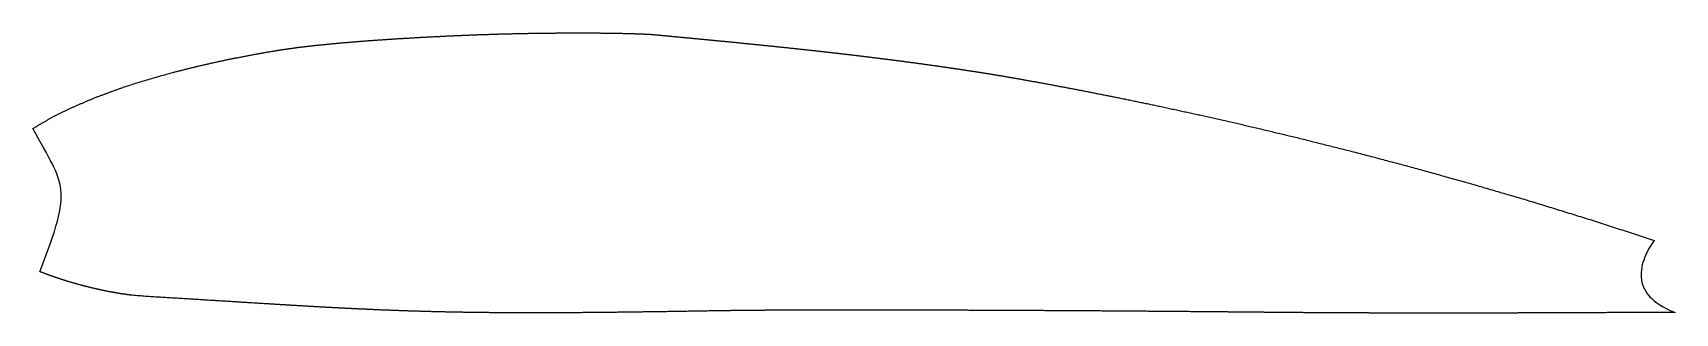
# Model space of a CAD drawing. Extents: x 50 to 378, y 124 to 180.
import ezdxf

# ---------------------------------------------------------------- set-up
doc = ezdxf.new("R2010")
doc.units = 0
doc.layers.add('Layer_1', color=7, linetype='CONTINUOUS')

msp = doc.modelspace()

# ---------------------------------------------------------------- linework, layer by layer
at = {"layer": 'Layer_1', "color": 7}
msp.add_lwpolyline([(172.674224, 179.305703), (172.73824, 179.299833), (172.802259, 179.293962), (172.866276, 179.288092), (172.930292, 179.282222), (172.994312, 179.276352), (173.058328, 179.270482), (173.122344, 179.264611), (173.186361, 179.258741), (173.25038, 179.252871), (173.314397, 179.247001), (173.378413, 179.24113), (173.442432, 179.23526), (173.506449, 179.22939), (173.570465, 179.22352), (173.634485, 179.21765), (173.698501, 179.211779), (173.762518, 179.205909), (173.826537, 179.200039), (173.890553, 179.194169), (173.95457, 179.188298), (174.018589, 179.182428), (174.082606, 179.176558), (174.146622, 179.170688), (174.210639, 179.164818), (174.274658, 179.158947), (174.338674, 179.153077), (174.402691, 179.147207), (174.46671, 179.141337), (174.530726, 179.135466), (174.594743, 179.129596), (174.658762, 179.123726), (174.722779, 179.117856), (174.848607, 179.106144), (174.974439, 179.094431), (175.100268, 179.082719), (175.226097, 179.071007), (175.351928, 179.059295), (175.477757, 179.047582), (175.603589, 179.03587), (175.729417, 179.024158), (175.855246, 179.012446), (175.981078, 179.000734), (176.106907, 178.989021), (176.232735, 178.977309), (176.358567, 178.965597), (176.484396, 178.953885), (176.610227, 178.942172), (176.736056, 178.93046), (176.861885, 178.918748), (176.987716, 178.907036), (177.113545, 178.895324), (177.239374, 178.883611), (177.365206, 178.871899), (177.491034, 178.860187), (177.616866, 178.848475), (177.742695, 178.836762), (177.868524, 178.82505), (177.994355, 178.813338), (178.120184, 178.801626), (178.246016, 178.789914), (178.371844, 178.778201), (178.497673, 178.766489), (178.623505, 178.754777), (178.749333, 178.743065), (178.903576, 178.728446), (179.057819, 178.713826), (179.212059, 178.699207), (179.366302, 178.684588), (179.520545, 178.669969), (179.674788, 178.65535), (179.829031, 178.640731), (179.983271, 178.626112), (180.137514, 178.611493), (180.291757, 178.596874), (180.446, 178.582254), (180.600243, 178.567635), (180.754486, 178.553016), (180.908726, 178.538397), (181.062969, 178.523778), (181.217212, 178.509159), (181.371454, 178.49454), (181.525697, 178.479921), (181.679937, 178.465302), (181.83418, 178.450682), (181.988423, 178.436063), (182.142666, 178.421444), (182.296909, 178.406825), (182.451149, 178.392206), (182.605392, 178.377587), (182.759635, 178.362968), (182.913878, 178.348349), (183.068121, 178.33373), (183.222364, 178.31911), (183.376604, 178.304491), (183.530847, 178.289872), (183.68509, 178.275253), (183.851928, 178.259082), (184.018764, 178.24291), (184.185602, 178.226739), (184.352438, 178.210568), (184.519276, 178.194396), (184.686115, 178.178225), (184.852951, 178.162054), (185.019789, 178.145882), (185.186625, 178.129711), (185.353463, 178.11354), (185.520302, 178.097368), (185.687137, 178.081197), (185.853976, 178.065026), (186.020812, 178.048854), (186.18765, 178.032683), (186.354486, 178.016512), (186.521324, 178.00034), (186.688163, 177.984169), (186.854998, 177.967998), (187.021837, 177.951826), (187.188673, 177.935655), (187.355511, 177.919484), (187.52235, 177.903312), (187.689185, 177.887141), (187.856024, 177.87097), (188.022859, 177.854798), (188.189698, 177.838627), (188.356536, 177.822456), (188.523372, 177.806284), (188.69021, 177.790113), (188.857046, 177.773942), (189.023885, 177.75777), (189.194093, 177.740809), (189.364301, 177.723847), (189.534509, 177.706886), (189.704718, 177.689924), (189.874926, 177.672963), (190.045131, 177.656001), (190.215339, 177.63904), (190.385548, 177.622078), (190.555756, 177.605116), (190.725964, 177.588155), (190.896172, 177.571193), (191.06638, 177.554232), (191.236589, 177.53727), (191.406797, 177.520309), (191.577005, 177.503347), (191.747211, 177.486386), (191.917419, 177.469424), (192.087627, 177.452462), (192.257835, 177.435501), (192.428043, 177.418539), (192.598252, 177.401578), (192.76846, 177.384616), (192.938668, 177.367655), (193.108876, 177.350693), (193.279085, 177.333732), (193.449293, 177.31677), (193.619498, 177.299808), (193.789706, 177.282847), (193.959915, 177.265885), (194.130123, 177.248924), (194.300331, 177.231962), (194.470539, 177.215001), (194.643685, 177.197221), (194.816829, 177.179441), (194.989975, 177.161661), (195.163118, 177.143881), (195.336264, 177.126101), (195.509411, 177.108321), (195.682554, 177.090541), (195.8557, 177.072761), (196.028846, 177.054981), (196.20199, 177.037201), (196.375136, 177.019421), (196.548279, 177.001641), (196.721425, 176.983861), (196.894571, 176.966081), (197.067715, 176.948301), (197.240861, 176.930521), (197.414007, 176.912741), (197.58715, 176.894961), (197.760296, 176.877181), (197.93344, 176.859401), (198.106586, 176.841621), (198.279732, 176.823841), (198.452875, 176.806061), (198.626022, 176.788281), (198.799168, 176.770501), (198.972311, 176.752721), (199.145457, 176.734941), (199.318601, 176.717161), (199.491747, 176.699381), (199.664893, 176.681601), (199.838036, 176.663821), (200.011182, 176.646041), (200.180239, 176.628007), (200.349293, 176.609973), (200.51835, 176.591939), (200.687407, 176.573905), (200.856461, 176.555871), (201.025517, 176.537837), (201.194574, 176.519831), (201.363628, 176.501797), (201.532685, 176.483763), (201.701741, 176.465729), (201.870795, 176.447695), (202.039852, 176.429661), (202.208909, 176.411627), (202.377963, 176.393593), (202.54702, 176.375559), (202.716074, 176.357525), (202.88513, 176.339491), (203.054187, 176.321457), (203.223241, 176.303423), (203.392298, 176.285389), (203.561355, 176.267355), (203.730408, 176.249321), (203.899465, 176.231287), (204.068522, 176.213253), (204.237576, 176.195219), (204.406633, 176.177185), (204.575689, 176.159151), (204.744743, 176.141117), (204.9138, 176.123083), (205.082857, 176.105049), (205.251911, 176.087015), (205.420968, 176.068981), (205.578908, 176.051286), (205.736848, 176.03359), (205.894788, 176.015895), (206.052728, 175.9982), (206.210668, 175.980504), (206.368605, 175.962809), (206.526545, 175.945114), (206.684485, 175.927418), (206.842425, 175.909723), (207.000365, 175.892028), (207.158305, 175.874332), (207.316245, 175.856637), (207.474185, 175.838942), (207.632125, 175.821246), (207.790065, 175.803551), (207.948002, 175.785856), (208.105942, 175.76816), (208.263882, 175.750465), (208.421822, 175.73277), (208.579762, 175.715074), (208.737702, 175.697379), (208.895642, 175.679684), (209.053582, 175.661988), (209.211522, 175.644293), (209.369462, 175.626598), (209.527402, 175.608902), (209.68534, 175.591207), (209.84328, 175.573512), (210.00122, 175.555816), (210.15916, 175.538121), (210.3171, 175.520426), (210.47504, 175.50273), (210.624728, 175.485063), (210.774415, 175.467396), (210.9241, 175.449729), (211.073788, 175.432062), (211.223476, 175.414395), (211.373164, 175.396728), (211.522849, 175.37906), (211.672537, 175.361393), (211.822225, 175.343726), (211.971913, 175.326059), (212.1216, 175.308392), (212.271285, 175.290725), (212.420973, 175.273058), (212.570661, 175.255391), (212.720349, 175.237724), (212.870037, 175.220056), (213.019722, 175.202389), (213.16941, 175.184722), (213.319098, 175.167055), (213.468785, 175.149388), (213.61847, 175.131721), (213.768158, 175.114054), (213.917846, 175.096387), (214.067534, 175.07872), (214.217222, 175.061052), (214.366907, 175.043385), (214.516595, 175.025718), (214.666282, 175.008051), (214.81597, 174.990384), (214.965655, 174.972717), (215.115343, 174.95505), (215.265031, 174.937383), (215.413725, 174.91901), (215.562417, 174.900637), (215.711111, 174.882265), (215.859806, 174.863892), (216.008498, 174.845519), (216.157192, 174.827147), (216.305886, 174.808774), (216.454578, 174.790401), (216.603272, 174.772029), (216.751967, 174.753656), (216.900661, 174.735283), (217.049353, 174.716911), (217.198047, 174.698538), (217.346742, 174.680165), (217.495433, 174.661793), (217.644128, 174.64342), (217.792822, 174.625047), (217.941514, 174.606675), (218.090208, 174.588302), (218.238903, 174.569929), (218.387594, 174.551557), (218.536289, 174.533184), (218.684983, 174.514811), (218.833675, 174.496439), (218.982369, 174.478066), (219.131063, 174.459693), (219.279758, 174.441321), (219.428449, 174.422948), (219.577144, 174.404575), (219.725838, 174.386203), (219.87453, 174.36783), (220.023224, 174.349457), (220.113462, 174.337773), (220.2037, 174.326089), (220.293938, 174.314405), (220.384172, 174.302721), (220.47441, 174.291037), (220.564648, 174.279353), (220.654886, 174.267669), (220.745123, 174.255985), (220.835361, 174.244301), (220.925599, 174.232617), (221.015837, 174.220933), (221.106071, 174.209249), (221.196309, 174.197565), (221.286547, 174.185881), (221.376785, 174.174197), (221.467022, 174.162513), (221.55726, 174.150829), (221.647498, 174.139145), (221.737736, 174.127461), (221.827971, 174.115777), (221.918208, 174.104093), (222.008446, 174.092409), (222.098684, 174.080725), (222.188921, 174.069041), (222.279159, 174.057357), (222.369397, 174.045673), (222.459635, 174.033989), (222.54987, 174.022305), (222.640107, 174.010621), (222.730345, 173.998937), (222.820583, 173.987253), (222.910821, 173.975569), (222.967849, 173.968175), (223.024878, 173.960781), (223.081906, 173.953387), (223.138935, 173.945992), (223.195967, 173.938598), (223.252995, 173.931204), (223.310024, 173.92381), (223.367052, 173.916416), (223.424081, 173.909021), (223.48111, 173.901627), (223.538138, 173.894233), (223.595167, 173.886839), (223.652199, 173.879444), (223.709227, 173.87205), (223.766256, 173.864656), (223.823284, 173.857262), (223.880313, 173.849868), (223.937342, 173.842473), (223.99437, 173.835079), (224.051399, 173.827685), (224.108431, 173.820291), (224.165459, 173.812896), (224.222488, 173.805502), (224.279516, 173.798108), (224.336545, 173.790714), (224.393574, 173.78332), (224.450602, 173.775925), (224.507631, 173.768531), (224.564662, 173.761137), (224.621691, 173.753743), (224.67872, 173.746348), (224.735748, 173.738954), (224.881155, 173.719142), (225.026561, 173.69933), (225.171968, 173.679518), (225.317372, 173.659706), (225.462778, 173.639894), (225.608185, 173.620082), (225.753591, 173.60027), (225.898998, 173.580458), (226.044404, 173.560646), (226.189811, 173.540834), (226.335217, 173.521022), (226.480621, 173.50121), (226.626028, 173.481398), (226.771434, 173.461586), (226.916841, 173.441774), (227.062247, 173.421962), (227.207654, 173.40215), (227.35306, 173.382338), (227.498467, 173.362526), (227.643871, 173.342714), (227.789277, 173.322902), (227.934684, 173.30309), (228.08009, 173.283278), (228.225497, 173.263466), (228.370903, 173.243654), (228.51631, 173.223842), (228.661716, 173.20403), (228.80712, 173.184218), (228.952527, 173.164406), (229.097933, 173.144594), (229.24334, 173.124782), (229.388746, 173.10497), (229.531858, 173.084424), (229.67497, 173.06385), (229.818085, 173.043276), (229.961197, 173.022702), (230.104309, 173.002128), (230.247421, 172.981583), (230.390533, 172.961009), (230.533646, 172.940435), (230.67676, 172.919861), (230.819873, 172.899287), (230.962985, 172.878741), (231.106097, 172.858167), (231.249209, 172.837593), (231.392324, 172.817019), (231.535436, 172.796445), (231.678548, 172.775899), (231.82166, 172.755325), (231.964772, 172.734751), (232.107887, 172.714177), (232.250999, 172.693603), (232.394111, 172.673057), (232.537223, 172.652483), (232.680335, 172.631909), (232.823447, 172.611364), (232.966562, 172.59079), (233.109674, 172.570216), (233.252786, 172.549642), (233.395898, 172.529068), (233.53901, 172.508522), (233.682125, 172.487948), (233.825237, 172.467374), (233.968349, 172.4468), (234.108735, 172.425464), (234.249121, 172.404128), (234.389507, 172.382792), (234.529892, 172.361456), (234.670278, 172.34012), (234.810664, 172.318784), (234.95105, 172.297448), (235.091436, 172.276112), (235.231821, 172.254776), (235.372207, 172.23344), (235.512593, 172.212104), (235.652979, 172.190768), (235.793365, 172.169432), (235.93375, 172.148096), (236.074136, 172.12676), (236.214519, 172.105424), (236.354905, 172.084088), (236.495291, 172.062752), (236.635677, 172.041416), (236.776062, 172.02008), (236.916448, 171.998744), (237.056834, 171.977408), (237.19722, 171.956072), (237.337606, 171.934736), (237.477991, 171.9134), (237.618377, 171.892064), (237.758763, 171.870728), (237.899149, 171.849392), (238.039535, 171.828056), (238.17992, 171.80672), (238.320306, 171.785384), (238.460692, 171.764048), (238.597917, 171.741922), (238.735142, 171.719795), (238.87237, 171.697669), (239.009595, 171.675543), (239.146819, 171.653417), (239.284044, 171.63129), (239.421272, 171.609164), (239.558497, 171.587038), (239.695722, 171.564912), (239.832947, 171.542786), (239.970172, 171.520659), (240.107399, 171.498533), (240.244624, 171.476407), (240.381849, 171.454281), (240.519074, 171.432154), (240.656299, 171.410028), (240.793527, 171.387902), (240.930752, 171.365776), (241.067977, 171.34365), (241.205202, 171.321523), (241.342429, 171.299397), (241.479654, 171.277271), (241.616879, 171.255145), (241.754104, 171.233018), (241.891329, 171.210892), (242.028557, 171.188766), (242.165782, 171.16664), (242.303006, 171.144514), (242.440231, 171.122387), (242.577459, 171.100261), (242.714684, 171.078135), (242.851909, 171.056009), (242.985541, 171.033064), (243.119173, 171.010119), (243.252806, 170.987175), (243.386438, 170.96423), (243.52007, 170.941285), (243.653702, 170.918341), (243.787335, 170.895396), (243.920964, 170.872451), (244.054596, 170.849507), (244.188228, 170.826562), (244.321861, 170.803617), (244.455493, 170.780673), (244.589125, 170.757728), (244.722757, 170.734783), (244.856389, 170.711839), (244.990022, 170.688894), (245.123654, 170.665949), (245.257286, 170.643005), (245.390918, 170.62006), (245.524551, 170.597115), (245.658183, 170.574171), (245.791815, 170.551226), (245.925447, 170.528281), (246.059077, 170.505337), (246.192709, 170.482392), (246.326341, 170.459447), (246.459973, 170.436503), (246.593606, 170.413558), (246.727238, 170.390613), (246.86087, 170.367669), (246.994502, 170.344724), (247.128134, 170.321779), (247.305043, 170.289764), (247.481954, 170.257752), (247.658862, 170.225736), (247.83577, 170.193724), (248.012681, 170.161709), (248.189589, 170.129693), (248.3665, 170.097681), (248.543408, 170.065665), (248.720316, 170.03365), (248.897227, 170.001638), (249.074136, 169.969622), (249.251044, 169.937607), (249.427955, 169.905595), (249.604863, 169.873579), (249.781774, 169.841567), (249.958682, 169.809552), (250.13559, 169.777536), (250.312501, 169.745524), (250.48941, 169.713509), (250.666318, 169.681496), (250.843229, 169.649481), (251.020137, 169.617466), (251.197048, 169.585453), (251.373956, 169.553438), (251.550864, 169.521423), (251.727775, 169.48941), (251.904683, 169.457395), (252.081592, 169.425382), (252.258503, 169.393367), (252.435411, 169.361352), (252.612322, 169.329339), (252.78923, 169.297324), (252.992873, 169.258888), (253.196516, 169.220452), (253.400159, 169.182016), (253.603802, 169.143578), (253.807445, 169.105142), (254.011089, 169.066706), (254.214732, 169.02827), (254.418372, 168.989834), (254.622015, 168.951399), (254.825658, 168.91296), (255.029301, 168.874524), (255.232944, 168.836088), (255.436587, 168.797652), (255.64023, 168.759216), (255.843873, 168.720781), (256.047517, 168.682345), (256.25116, 168.643906), (256.454803, 168.60547), (256.658446, 168.567034), (256.862089, 168.528599), (257.065732, 168.490163), (257.269375, 168.451727), (257.473018, 168.413288), (257.676658, 168.374852), (257.880302, 168.336417), (258.083945, 168.297981), (258.287588, 168.259545), (258.491231, 168.221109), (258.694874, 168.18267), (258.898517, 168.144235), (259.10216, 168.105799), (259.305803, 168.067363), (259.534683, 168.022196), (259.763559, 167.977029), (259.992439, 167.931862), (260.221315, 167.886695), (260.450195, 167.841529), (260.679074, 167.796362), (260.907951, 167.751195), (261.13683, 167.706028), (261.365706, 167.660861), (261.594586, 167.615694), (261.823465, 167.570528), (262.052342, 167.525361), (262.281221, 167.480194), (262.510098, 167.435027), (262.738977, 167.38986), (262.967854, 167.344693), (263.196733, 167.299526), (263.425613, 167.25436), (263.654489, 167.209193), (263.883369, 167.164026), (264.112245, 167.118859), (264.341125, 167.073692), (264.570004, 167.028525), (264.798881, 166.983359), (265.02776, 166.938192), (265.256637, 166.893025), (265.485516, 166.847858), (265.714395, 166.802691), (265.943272, 166.757524), (266.172151, 166.712357), (266.401028, 166.667191), (266.629907, 166.622024), (266.882522, 166.569818), (267.135139, 166.517613), (267.387753, 166.465407), (267.64037, 166.413199), (267.892984, 166.360994), (268.145601, 166.308788), (268.398216, 166.256583), (268.650833, 166.204377), (268.903447, 166.152172), (269.156064, 166.099966), (269.408679, 166.047761), (269.661296, 165.995553), (269.91391, 165.943347), (270.166527, 165.891142), (270.419141, 165.838936), (270.671758, 165.786731), (270.924373, 165.734525), (271.17699, 165.68232), (271.429604, 165.630114), (271.682221, 165.577906), (271.934836, 165.525701), (272.187453, 165.473495), (272.440067, 165.42129), (272.692684, 165.369084), (272.945298, 165.316879), (273.197915, 165.264673), (273.45053, 165.212468), (273.703147, 165.160259), (273.955761, 165.108054), (274.208378, 165.055849), (274.460993, 165.003643), (274.71361, 164.951438), (274.988463, 164.891883), (275.263319, 164.832329), (275.538173, 164.772777), (275.813029, 164.713222), (276.087882, 164.653668), (276.362739, 164.594113), (276.637592, 164.534561), (276.912445, 164.475007), (277.187302, 164.415452), (277.462155, 164.355898), (277.737011, 164.296343), (278.011865, 164.236792), (278.286721, 164.177237), (278.561574, 164.117683), (278.83643, 164.058128), (279.111284, 163.998576), (279.386137, 163.939022), (279.660993, 163.879467), (279.935847, 163.819913), (280.210703, 163.760358), (280.485556, 163.700806), (280.760413, 163.641252), (281.035266, 163.581697), (281.31012, 163.522143), (281.584976, 163.462588), (281.859829, 163.403037), (282.134685, 163.343482), (282.409533, 163.283928), (282.684389, 163.224373), (282.959246, 163.164821), (283.234102, 163.105267), (283.508958, 163.045712), (283.804558, 162.978501), (284.100157, 162.911293), (284.395757, 162.844081), (284.691328, 162.77687), (284.986928, 162.709659), (285.282527, 162.642451), (285.578127, 162.575239), (285.873726, 162.508028), (286.169326, 162.440817), (286.464925, 162.373609), (286.760525, 162.306397), (287.056096, 162.239186), (287.351696, 162.171975), (287.647295, 162.104766), (287.942895, 162.037555), (288.238494, 161.970344), (288.534094, 161.903133), (288.829694, 161.835922), (289.125293, 161.768713), (289.420864, 161.701502), (289.716464, 161.634291), (290.012064, 161.567079), (290.307663, 161.499871), (290.603263, 161.43266), (290.898862, 161.365449), (291.194462, 161.298237), (291.490061, 161.231029), (291.785633, 161.163818), (292.081232, 161.096607), (292.376832, 161.029395), (292.672431, 160.962187), (292.968031, 160.894976), (293.282878, 160.8198), (293.597697, 160.744625), (293.912544, 160.669449), (294.227391, 160.594271), (294.542238, 160.519095), (294.857057, 160.44392), (295.171904, 160.368744), (295.486751, 160.293569), (295.80157, 160.218393), (296.116417, 160.143218), (296.431264, 160.068042), (296.746112, 159.992864), (297.06093, 159.917688), (297.375778, 159.842513), (297.690625, 159.767337), (298.005444, 159.692162), (298.320291, 159.616986), (298.635138, 159.54181), (298.949985, 159.466635), (299.264804, 159.391457), (299.579651, 159.316281), (299.894498, 159.241106), (300.209345, 159.16593), (300.524164, 159.090754), (300.839011, 159.015579), (301.153858, 158.940403), (301.468677, 158.865228), (301.783524, 158.79005), (302.098371, 158.714874), (302.413218, 158.639698), (302.728037, 158.564523), (303.042884, 158.489347), (303.375455, 158.405897), (303.708054, 158.322447), (304.040653, 158.238999), (304.373224, 158.155549), (304.705794, 158.072099), (305.038393, 157.988648), (305.370992, 157.905201), (305.703563, 157.821751), (306.036133, 157.7383), (306.368732, 157.65485), (306.701331, 157.5714), (307.033902, 157.487952), (307.366472, 157.404502), (307.699071, 157.321052), (308.03167, 157.237602), (308.364241, 157.154154), (308.696812, 157.070704), (309.02941, 156.987253), (309.362009, 156.903803), (309.69458, 156.820353), (310.027151, 156.736905), (310.35975, 156.653455), (310.692348, 156.570005), (311.024919, 156.486555), (311.35749, 156.403104), (311.690089, 156.319657), (312.022688, 156.236207), (312.355258, 156.152756), (312.687829, 156.069306), (313.020428, 155.985858), (313.353027, 155.902408), (313.685597, 155.818958), (314.034424, 155.726925), (314.383251, 155.634893), (314.732077, 155.54286), (315.080904, 155.450827), (315.429759, 155.358795), (315.778586, 155.266762), (316.127412, 155.174729), (316.476239, 155.082697), (316.825066, 154.990664), (317.173892, 154.898631), (317.522719, 154.806599), (317.871574, 154.714566), (318.2204, 154.622533), (318.569227, 154.530501), (318.918054, 154.438468), (319.26688, 154.346435), (319.615707, 154.254405), (319.964534, 154.162373), (320.31336, 154.07034), (320.662187, 153.978307), (321.011042, 153.886275), (321.359869, 153.794242), (321.708695, 153.702209), (322.057522, 153.610177), (322.406349, 153.518144), (322.755175, 153.426111), (323.104002, 153.334079), (323.452829, 153.242046), (323.801684, 153.150013), (324.15051, 153.057981), (324.499337, 152.965948), (324.848164, 152.873915), (325.21175, 152.772993), (325.575337, 152.672067), (325.938896, 152.571145), (326.302483, 152.470222), (326.66607, 152.369296), (327.029657, 152.268374), (327.393215, 152.167451), (327.756802, 152.066526), (328.120389, 151.965603), (328.483976, 151.86468), (328.847563, 151.763758), (329.211122, 151.662832), (329.574708, 151.561909), (329.938295, 151.460987), (330.301882, 151.360061), (330.665469, 151.259139), (331.029028, 151.158216), (331.392615, 151.05729), (331.756202, 150.956368), (332.119788, 150.855445), (332.483347, 150.75452), (332.846934, 150.653597), (333.210521, 150.552674), (333.574108, 150.451749), (333.937695, 150.350826), (334.301253, 150.249903), (334.66484, 150.148981), (335.028427, 150.048055), (335.392014, 149.947133), (335.755573, 149.84621), (336.11916, 149.745284), (336.482746, 149.644362), (336.85957, 149.534239), (337.236393, 149.424116), (337.613244, 149.31399), (337.990067, 149.203867), (338.36689, 149.093743), (338.743713, 148.98362), (339.120565, 148.873497), (339.497388, 148.763371), (339.874211, 148.653248), (340.251062, 148.543125), (340.627885, 148.433002), (341.004708, 148.322879), (341.381532, 148.212756), (341.758355, 148.10263), (342.135206, 147.992507), (342.512029, 147.882384), (342.888852, 147.77226), (343.265675, 147.662137), (343.642527, 147.552011), (344.01935, 147.441888), (344.396173, 147.331765), (344.773024, 147.221642), (345.149847, 147.111519), (345.52667, 147.001393), (345.903494, 146.89127), (346.280317, 146.781147), (346.657168, 146.671024), (347.033991, 146.560901), (347.410814, 146.450777), (347.787637, 146.340652), (348.164489, 146.230528), (348.541312, 146.120405), (348.929904, 146.000774), (349.318467, 145.88114), (349.707059, 145.761509), (350.095651, 145.641875), (350.484242, 145.522244), (350.872806, 145.40261), (351.261398, 145.282979), (351.64999, 145.163345), (352.038553, 145.043713), (352.427145, 144.924082), (352.815737, 144.804448), (353.204328, 144.684817), (353.592892, 144.565183), (353.981484, 144.445552), (354.370076, 144.325918), (354.758667, 144.206287), (355.147231, 144.086656), (355.535823, 143.967022), (355.924414, 143.84739), (356.312978, 143.727756), (356.70157, 143.608125), (357.090162, 143.488491), (357.478753, 143.36886), (357.867317, 143.249229), (358.255909, 143.129595), (358.6445, 143.009964), (359.033064, 142.89033), (359.421656, 142.770698), (359.810248, 142.651064), (360.198839, 142.531433), (360.587403, 142.411799), (360.975995, 142.292168), (361.374831, 142.162718), (361.773668, 142.033269), (362.172504, 141.903819), (362.57134, 141.774369), (362.970177, 141.64492), (363.369013, 141.51547), (363.76785, 141.38602), (364.166686, 141.256571), (364.565523, 141.127121), (364.964359, 140.997671), (365.363196, 140.868222), (365.762032, 140.738772), (366.160868, 140.609322), (366.559705, 140.479872), (366.958541, 140.350423), (367.357406, 140.220973), (367.756242, 140.091521), (368.155079, 139.962071), (368.553915, 139.832621), (368.952752, 139.703172), (369.351588, 139.573722), (369.750425, 139.444272), (370.149261, 139.314822), (370.548098, 139.185373), (370.946934, 139.055923), (371.34577, 138.926473), (371.744607, 138.797024), (372.143443, 138.667574), (372.54228, 138.538124), (372.941116, 138.408675), (373.339953, 138.279225), (373.738789, 138.149775), (373.468702, 137.756445), (373.20299, 137.349523), (372.943826, 136.930008), (372.693353, 136.498894), (372.453718, 136.057179), (372.227066, 135.605866), (372.015568, 135.145946), (371.821343, 134.678419), (371.646591, 134.204283), (371.493401, 133.724536), (371.363946, 133.240175), (371.260398, 132.752199), (371.184876, 132.261601), (371.139551, 131.769383), (371.126568, 131.276541), (371.148017, 130.784074), (371.206155, 130.29298), (371.30307, 129.804252), (371.440908, 129.31889), (371.621868, 128.837895), (371.848041, 128.362261), (372.121599, 127.892984), (372.444687, 127.431068), (372.81945, 126.977503), (373.248061, 126.533291), (373.732665, 126.099431), (374.275378, 125.676916), (374.878402, 125.266746), (375.543826, 124.869919), (376.27385, 124.487431), (377.07062, 124.120283), (377.936252, 123.769469), (377.696222, 123.768905), (377.456164, 123.76834), (377.216134, 123.767776), (376.976076, 123.767212), (376.736046, 123.766647), (376.495987, 123.766083), (376.255957, 123.765518), (376.015899, 123.764954), (375.775869, 123.764389), (375.535811, 123.763825), (375.295781, 123.76326), (375.055723, 123.762696), (374.815693, 123.762132), (374.575634, 123.761567), (374.335604, 123.761003), (374.095574, 123.760438), (373.855516, 123.759874), (373.615486, 123.759309), (373.375428, 123.758745), (373.135398, 123.75818), (372.89534, 123.757616), (372.65531, 123.757052), (372.415252, 123.756487), (372.175222, 123.755923), (371.935163, 123.755358), (371.695133, 123.754794), (371.455075, 123.754229), (371.215045, 123.753665), (370.974987, 123.7531), (370.734957, 123.752536), (370.494899, 123.751972), (370.254869, 123.751407), (370.026974, 123.75056), (369.799052, 123.749714), (369.571157, 123.748867), (369.343263, 123.74802), (369.115368, 123.747174), (368.887474, 123.746327), (368.659551, 123.74548), (368.431657, 123.744634), (368.203762, 123.743787), (367.97584, 123.74294), (367.747945, 123.742094), (367.520051, 123.741247), (367.292156, 123.7404), (367.064262, 123.739554), (366.836339, 123.738707), (366.608445, 123.73786), (366.38055, 123.737014), (366.152628, 123.736167), (365.924733, 123.73532), (365.696839, 123.734474), (365.468944, 123.733627), (365.24105, 123.73278), (365.013127, 123.731934), (364.785233, 123.731087), (364.557338, 123.73024), (364.329416, 123.729394), (364.101521, 123.728547), (363.873627, 123.7277), (363.645732, 123.726854), (363.417838, 123.726007), (363.189915, 123.72516), (362.962021, 123.724314), (362.744766, 123.723467), (362.527483, 123.72262), (362.310228, 123.721774), (362.092946, 123.720927), (361.875691, 123.72008), (361.658408, 123.719234), (361.441153, 123.718387), (361.22387, 123.71754), (361.006616, 123.716694), (360.789333, 123.715847), (360.572078, 123.715), (360.354795, 123.714154), (360.137512, 123.713307), (359.920258, 123.71246), (359.703003, 123.711614), (359.48572, 123.710767), (359.268437, 123.70992), (359.051183, 123.709074), (358.833928, 123.708227), (358.616645, 123.70738), (358.39939, 123.706534), (358.182108, 123.705687), (357.964853, 123.70484), (357.74757, 123.703994), (357.530315, 123.703147), (357.313032, 123.7023), (357.095778, 123.701454), (356.878495, 123.700607), (356.66124, 123.69976), (356.443957, 123.698914), (356.226703, 123.698067), (356.00942, 123.69722), (355.801281, 123.696374), (355.593114, 123.695527), (355.384975, 123.69468), (355.176808, 123.693834), (354.968669, 123.692987), (354.760502, 123.69214), (354.552363, 123.691294), (354.344196, 123.690447), (354.136057, 123.6896), (353.92789, 123.688754), (353.719751, 123.687907), (353.511584, 123.68706), (353.303445, 123.686214), (353.095278, 123.685367), (352.887139, 123.68452), (352.678972, 123.683674), (352.470833, 123.682827), (352.262666, 123.68198), (352.054527, 123.681134), (351.84636, 123.680287), (351.638221, 123.67944), (351.430054, 123.678594), (351.221915, 123.677747), (351.013748, 123.6769), (350.805609, 123.676054), (350.597442, 123.675207), (350.389303, 123.67436), (350.181136, 123.673514), (349.972997, 123.672667), (349.76483, 123.67182), (349.556691, 123.670974), (349.348524, 123.670127), (349.137478, 123.669563), (348.92646, 123.668998), (348.715415, 123.668434), (348.504397, 123.667869), (348.293351, 123.667305), (348.082306, 123.66674), (347.871288, 123.666176), (347.660242, 123.665612), (347.449225, 123.665047), (347.238179, 123.664483), (347.027133, 123.663918), (346.816116, 123.663354), (346.60507, 123.662789), (346.394052, 123.662225), (346.183006, 123.66166), (345.971989, 123.661096), (345.760943, 123.660532), (345.549897, 123.659967), (345.33888, 123.659403), (345.127834, 123.658838), (344.916816, 123.658274), (344.705771, 123.657709), (344.494725, 123.657145), (344.283707, 123.65658), (344.072662, 123.656016), (343.861644, 123.655452), (343.650598, 123.654887), (343.439552, 123.654323), (343.228535, 123.653758), (343.017489, 123.653194), (342.806472, 123.652629), (342.595426, 123.652065), (342.375518, 123.651783), (342.155582, 123.6515), (341.935675, 123.651218), (341.715739, 123.650936), (341.495832, 123.650654), (341.275896, 123.650372), (341.055988, 123.650089), (340.836052, 123.649807), (340.616145, 123.649525), (340.396209, 123.649243), (340.176302, 123.64896), (339.956366, 123.648678), (339.736458, 123.648396), (339.516522, 123.648114), (339.296615, 123.647832), (339.076679, 123.647549), (338.856772, 123.647267), (338.636836, 123.646985), (338.416928, 123.646703), (338.196992, 123.64642), (337.977085, 123.646138), (337.757149, 123.645856), (337.537242, 123.645574), (337.317306, 123.645292), (337.097398, 123.645009), (336.877462, 123.644727), (336.657555, 123.644445), (336.437619, 123.644163), (336.217712, 123.64388), (335.997776, 123.643598), (335.777868, 123.643316), (335.557932, 123.643034), (335.336586, 123.642989), (335.115267, 123.642946), (334.89392, 123.642901), (334.672601, 123.642856), (334.451254, 123.642814), (334.229908, 123.642768), (334.008589, 123.642726), (333.787242, 123.642681), (333.565895, 123.642636), (333.344576, 123.642593), (333.12323, 123.642548), (332.901911, 123.642503), (332.680564, 123.642461), (332.459217, 123.642416), (332.237898, 123.642373), (332.016552, 123.642328), (331.795205, 123.642283), (331.573886, 123.642241), (331.352539, 123.642196), (331.13122, 123.64215), (330.909874, 123.642108), (330.688527, 123.642063), (330.467208, 123.642021), (330.245861, 123.641975), (330.024514, 123.64193), (329.803196, 123.641888), (329.581849, 123.641843), (329.36053, 123.641798), (329.139183, 123.641755), (328.917836, 123.64171), (328.696518, 123.641668), (328.475171, 123.641623), (328.259892, 123.641868), (328.044612, 123.642114), (327.829333, 123.642359), (327.614054, 123.642602), (327.398775, 123.642847), (327.183496, 123.643093), (326.968217, 123.643339), (326.752938, 123.643584), (326.537659, 123.64383), (326.32238, 123.644075), (326.1071, 123.644321), (325.891821, 123.644563), (325.676542, 123.644809), (325.461263, 123.645054), (325.245984, 123.6453), (325.030733, 123.645546), (324.815454, 123.645791), (324.600175, 123.646037), (324.384896, 123.646282), (324.169617, 123.646525), (323.954338, 123.64677), (323.739058, 123.647016), (323.523779, 123.647261), (323.3085, 123.647507), (323.093221, 123.647753), (322.877942, 123.647998), (322.662663, 123.648244), (322.447384, 123.648486), (322.232105, 123.648732), (322.016826, 123.648977), (321.801546, 123.649223), (321.586267, 123.649468), (321.375532, 123.650033), (321.164797, 123.650597), (320.954061, 123.651162), (320.743326, 123.651726), (320.532591, 123.652291), (320.321855, 123.652855), (320.11112, 123.65342), (319.900385, 123.653984), (319.689649, 123.654548), (319.478914, 123.655113), (319.268179, 123.655677), (319.057443, 123.656242), (318.846708, 123.656806), (318.635973, 123.657371), (318.425237, 123.657935), (318.214502, 123.6585), (318.003767, 123.659064), (317.793031, 123.659628), (317.582296, 123.660193), (317.371561, 123.660757), (317.160825, 123.661322), (316.95009, 123.661886), (316.739355, 123.662451), (316.528619, 123.663015), (316.317884, 123.66358), (316.107149, 123.664144), (315.896413, 123.664708), (315.685678, 123.665273), (315.474943, 123.665837), (315.264207, 123.666402), (315.053472, 123.666966), (314.842737, 123.667531), (314.647016, 123.668377), (314.451294, 123.669224), (314.255573, 123.670071), (314.059852, 123.670917), (313.864131, 123.671764), (313.66841, 123.672611), (313.472689, 123.673457), (313.276968, 123.674304), (313.081247, 123.675151), (312.885526, 123.675997), (312.689804, 123.676844), (312.494083, 123.677691), (312.298362, 123.678537), (312.102641, 123.679384), (311.90692, 123.680231), (311.711199, 123.681077), (311.51545, 123.681924), (311.319728, 123.682771), (311.124007, 123.683617), (310.928286, 123.684464), (310.732565, 123.685311), (310.536844, 123.686157), (310.341123, 123.687004), (310.145402, 123.687851), (309.949681, 123.688697), (309.75396, 123.689544), (309.558238, 123.690391), (309.362517, 123.691237), (309.166796, 123.692084), (308.971075, 123.692931), (308.775354, 123.693777), (308.579633, 123.694624), (308.418371, 123.695753), (308.257109, 123.696882), (308.095876, 123.698011), (307.934614, 123.69914), (307.773352, 123.700268), (307.61209, 123.701397), (307.450857, 123.702526), (307.289595, 123.703655), (307.128333, 123.704784), (306.967072, 123.705913), (306.80581, 123.707042), (306.644576, 123.708171), (306.483314, 123.7093), (306.322053, 123.710428), (306.160791, 123.711557), (305.999557, 123.712686), (305.838296, 123.713815), (305.677034, 123.714944), (305.515772, 123.716073), (305.35451, 123.717202), (305.193277, 123.718331), (305.032015, 123.71946), (304.870753, 123.720588), (304.709491, 123.721717), (304.54823, 123.722846), (304.386996, 123.723975), (304.225734, 123.725104), (304.064472, 123.726233), (303.903211, 123.727362), (303.741977, 123.728491), (303.580715, 123.72962), (303.419454, 123.730748), (303.336085, 123.731313), (303.252717, 123.731877), (303.169348, 123.732442), (303.08598, 123.733006), (303.002611, 123.733571), (302.919243, 123.734135), (302.835874, 123.7347), (302.752506, 123.735264), (302.669109, 123.735828), (302.585741, 123.736393), (302.502372, 123.736957), (302.419004, 123.737522), (302.335636, 123.738086), (302.252267, 123.738651), (302.168899, 123.739215), (302.08553, 123.73978), (302.002162, 123.740344), (301.918793, 123.740908), (301.835425, 123.741473), (301.752056, 123.742037), (301.668688, 123.742602), (301.58532, 123.743166), (301.501951, 123.743731), (301.418583, 123.744295), (301.335186, 123.74486), (301.251818, 123.745424), (301.168449, 123.745988), (301.085081, 123.746553), (301.001712, 123.747117), (300.918344, 123.747682), (300.834975, 123.748246), (300.751607, 123.748811), (300.68853, 123.749375), (300.625482, 123.74994), (300.562405, 123.750504), (300.499357, 123.751068), (300.43628, 123.751633), (300.373232, 123.752197), (300.310155, 123.752762), (300.247106, 123.753326), (300.18403, 123.753891), (300.120981, 123.754455), (300.057905, 123.75502), (299.994856, 123.755584), (299.93178, 123.756148), (299.868731, 123.756713), (299.805654, 123.757277), (299.742606, 123.757842), (299.679529, 123.758406), (299.616453, 123.758971), (299.553404, 123.759535), (299.490328, 123.7601), (299.427279, 123.760664), (299.364202, 123.761228), (299.301154, 123.761793), (299.238077, 123.762357), (299.175029, 123.762922), (299.111952, 123.763486), (299.048904, 123.764051), (298.985827, 123.764615), (298.922779, 123.76518), (298.859702, 123.765744), (298.796654, 123.766308), (298.733577, 123.766873), (298.592663, 123.768284), (298.451722, 123.769695), (298.310808, 123.771106), (298.169894, 123.772517), (298.028981, 123.773928), (297.888039, 123.77534), (297.747126, 123.776751), (297.606212, 123.778162), (297.46527, 123.779573), (297.324357, 123.780984), (297.183443, 123.782395), (297.04253, 123.783806), (296.901588, 123.785217), (296.760674, 123.786628), (296.619761, 123.78804), (296.478847, 123.789451), (296.337905, 123.790862), (296.196992, 123.792273), (296.056078, 123.793684), (295.915136, 123.795095), (295.774223, 123.796506), (295.633309, 123.797917), (295.492396, 123.799328), (295.351454, 123.80074), (295.21054, 123.802151), (295.069627, 123.803562), (294.928685, 123.804973), (294.787772, 123.806384), (294.646858, 123.807795), (294.505944, 123.809206), (294.365003, 123.810617), (294.224089, 123.812028), (294.032771, 123.813722), (293.84148, 123.815415), (293.650162, 123.817108), (293.458844, 123.818802), (293.267553, 123.820495), (293.076235, 123.822188), (292.884916, 123.823882), (292.693626, 123.825575), (292.502308, 123.827268), (292.310989, 123.828962), (292.119671, 123.830655), (291.928381, 123.832348), (291.737062, 123.834042), (291.545744, 123.835735), (291.354454, 123.837428), (291.163135, 123.839122), (290.971817, 123.840815), (290.780526, 123.842508), (290.589208, 123.844202), (290.39789, 123.845895), (290.206599, 123.847588), (290.015281, 123.849282), (289.823962, 123.850975), (289.632672, 123.852668), (289.441354, 123.854362), (289.250035, 123.856055), (289.058717, 123.857748), (288.867427, 123.859442), (288.676108, 123.861135), (288.48479, 123.862828), (288.2935, 123.864522), (288.102181, 123.866215), (287.87598, 123.868191), (287.649751, 123.870166), (287.42355, 123.872142), (287.197348, 123.874117), (286.971147, 123.876093), (286.744918, 123.878068), (286.518717, 123.880044), (286.292516, 123.88202), (286.066315, 123.883995), (285.840085, 123.885971), (285.613884, 123.887946), (285.387683, 123.889922), (285.161454, 123.891897), (284.935253, 123.893873), (284.709052, 123.895848), (284.48285, 123.897824), (284.256621, 123.8998), (284.03042, 123.901775), (283.804219, 123.903751), (283.578018, 123.905726), (283.351788, 123.907702), (283.125587, 123.909677), (282.899386, 123.911653), (282.673157, 123.913628), (282.446956, 123.915604), (282.220752, 123.91758), (281.994542, 123.919555), (281.768333, 123.921531), (281.542123, 123.923506), (281.315916, 123.925482), (281.089707, 123.927457), (280.863497, 123.929433), (280.613383, 123.931408), (280.36327, 123.933384), (280.113156, 123.93536), (279.863045, 123.937335), (279.612931, 123.939311), (279.362817, 123.941286), (279.112703, 123.943262), (278.86259, 123.945237), (278.612476, 123.947213), (278.362362, 123.949188), (278.112248, 123.951164), (277.862137, 123.95314), (277.612023, 123.955115), (277.36191, 123.957091), (277.111796, 123.959066), (276.861682, 123.961042), (276.611568, 123.963017), (276.361454, 123.964993), (276.111341, 123.966968), (275.86123, 123.968944), (275.611116, 123.97092), (275.361002, 123.972895), (275.110888, 123.974871), (274.860774, 123.976846), (274.610661, 123.978822), (274.360547, 123.980797), (274.110433, 123.982773), (273.860322, 123.984748), (273.610208, 123.986724), (273.360094, 123.9887), (273.109981, 123.990675), (272.859867, 123.992651), (272.590853, 123.994626), (272.321841, 123.996602), (272.052827, 123.998577), (271.783813, 124.000553), (271.514801, 124.002528), (271.245787, 124.004504), (270.976773, 124.00648), (270.707762, 124.008455), (270.438747, 124.010431), (270.169733, 124.012406), (269.900722, 124.014382), (269.631708, 124.016357), (269.362693, 124.018333), (269.093682, 124.020308), (268.824668, 124.022284), (268.555656, 124.02426), (268.286642, 124.026235), (268.017628, 124.028211), (267.748616, 124.030186), (267.479602, 124.032162), (267.210588, 124.034137), (266.941577, 124.036113), (266.672562, 124.038088), (266.403548, 124.040064), (266.134537, 124.04204), (265.865523, 124.044015), (265.596508, 124.045991), (265.327497, 124.047966), (265.058483, 124.049942), (264.789468, 124.051917), (264.520457, 124.053893), (264.251443, 124.055868), (263.973028, 124.057562), (263.694613, 124.059255), (263.416195, 124.060948), (263.13778, 124.062642), (262.859365, 124.064335), (262.58095, 124.066028), (262.302535, 124.067722), (262.02412, 124.069415), (261.745702, 124.071108), (261.467287, 124.072802), (261.188872, 124.074495), (260.910457, 124.076188), (260.632042, 124.077882), (260.353624, 124.079575), (260.075209, 124.081268), (259.796794, 124.082962), (259.518379, 124.084655), (259.239964, 124.086348), (258.961546, 124.088042), (258.683131, 124.089735), (258.404716, 124.091428), (258.126301, 124.093122), (257.847886, 124.094815), (257.56947, 124.096508), (257.291053, 124.098202), (257.012638, 124.099895), (256.734223, 124.101588), (256.455807, 124.103282), (256.177392, 124.104975), (255.898975, 124.106668), (255.62056, 124.108362), (255.342144, 124.110055), (255.063825, 124.111466), (254.785503, 124.112877), (254.507184, 124.114288), (254.228862, 124.1157), (253.950543, 124.117111), (253.672221, 124.118522), (253.393902, 124.119933), (253.11558, 124.121344), (252.837261, 124.122755), (252.558939, 124.124166), (252.28062, 124.125577), (252.002298, 124.126988), (251.723979, 124.1284), (251.445657, 124.129811), (251.167338, 124.131222), (250.889019, 124.132633), (250.610697, 124.134044), (250.332378, 124.135455), (250.054056, 124.136866), (249.775737, 124.138277), (249.497415, 124.139688), (249.219096, 124.1411), (248.940774, 124.142511), (248.662455, 124.143922), (248.384133, 124.145333), (248.105814, 124.146744), (247.827492, 124.148155), (247.549173, 124.149566), (247.270851, 124.150977), (246.992532, 124.152388), (246.71421, 124.1538), (246.435891, 124.155211), (246.160423, 124.15634), (245.884957, 124.157468), (245.609488, 124.158597), (245.334022, 124.159726), (245.058554, 124.160855), (244.783088, 124.161984), (244.507619, 124.163113), (244.232153, 124.164242), (243.956685, 124.165371), (243.681216, 124.1665), (243.40575, 124.167628), (243.130282, 124.168757), (242.854816, 124.169886), (242.579347, 124.171015), (242.303881, 124.172144), (242.028413, 124.173273), (241.752944, 124.174402), (241.477478, 124.175531), (241.20201, 124.17666), (240.926544, 124.177788), (240.651075, 124.178917), (240.375609, 124.180046), (240.100141, 124.181175), (239.824675, 124.182304), (239.549206, 124.183433), (239.273738, 124.184562), (238.998272, 124.185691), (238.722803, 124.18682), (238.447337, 124.187948), (238.171869, 124.189077), (237.896403, 124.190206), (237.620934, 124.191335), (237.348082, 124.192182), (237.075229, 124.193028), (236.802377, 124.193875), (236.529527, 124.194722), (236.256675, 124.195568), (235.983822, 124.196415), (235.71097, 124.197262), (235.438117, 124.198108), (235.165265, 124.198955), (234.892415, 124.199802), (234.619563, 124.200648), (234.34671, 124.201495), (234.073858, 124.202342), (233.801006, 124.203188), (233.528153, 124.204035), (233.255304, 124.204882), (232.982451, 124.205728), (232.709599, 124.206575), (232.436746, 124.207422), (232.163894, 124.208268), (231.891041, 124.209115), (231.618189, 124.209962), (231.345339, 124.210808), (231.072487, 124.211655), (230.799634, 124.212502), (230.526782, 124.213348), (230.253929, 124.214195), (229.981077, 124.215042), (229.708227, 124.215888), (229.435375, 124.216735), (229.162523, 124.217582), (228.88967, 124.218428), (228.624438, 124.218993), (228.359205, 124.219557), (228.093973, 124.220122), (227.82874, 124.220686), (227.563508, 124.221251), (227.298275, 124.221815), (227.033043, 124.22238), (226.767811, 124.222944), (226.502578, 124.223508), (226.237346, 124.224073), (225.972113, 124.224637), (225.706881, 124.225202), (225.441648, 124.225766), (225.176416, 124.226331), (224.911183, 124.226895), (224.645951, 124.22746), (224.380716, 124.228024), (224.115483, 124.228588), (223.850251, 124.229153), (223.585018, 124.229717), (223.319786, 124.230282), (223.054553, 124.230846), (222.789321, 124.231411), (222.524089, 124.231975), (222.258856, 124.23254), (221.993624, 124.233104), (221.728391, 124.233668), (221.463159, 124.234233), (221.197926, 124.234797), (220.932694, 124.235362), (220.667461, 124.235926), (220.402229, 124.236491), (220.14962, 124.236711), (219.897012, 124.236931), (219.644403, 124.237151), (219.391797, 124.237371), (219.139189, 124.237594), (218.88658, 124.237814), (218.633971, 124.238034), (218.381363, 124.238255), (218.128754, 124.238475), (217.876145, 124.238695), (217.623537, 124.238915), (217.370931, 124.239135), (217.118322, 124.239358), (216.865714, 124.239578), (216.613105, 124.239798), (216.360496, 124.240018), (216.107888, 124.240239), (215.855279, 124.240459), (215.60267, 124.240679), (215.350065, 124.240899), (215.097456, 124.241122), (214.844847, 124.241342), (214.592239, 124.241562), (214.33963, 124.241782), (214.087021, 124.242002), (213.834413, 124.242223), (213.581804, 124.242443), (213.329198, 124.242663), (213.07659, 124.242886), (212.823981, 124.243106), (212.571372, 124.243326), (212.318764, 124.243546), (212.083783, 124.243298), (211.848804, 124.243052), (211.613823, 124.242804), (211.378845, 124.242558), (211.143864, 124.24231), (210.908883, 124.242065), (210.673905, 124.241816), (210.438924, 124.241571), (210.203943, 124.241322), (209.968965, 124.241077), (209.733983, 124.240828), (209.499005, 124.240583), (209.264024, 124.240337), (209.029043, 124.240089), (208.794065, 124.239841), (208.559084, 124.239595), (208.324103, 124.239347), (208.089125, 124.239101), (207.854144, 124.238853), (207.619165, 124.238607), (207.384184, 124.238359), (207.149203, 124.238113), (206.914225, 124.237865), (206.679244, 124.23762), (206.444263, 124.237371), (206.209285, 124.237126), (205.974304, 124.23688), (205.739325, 124.236632), (205.504344, 124.236383), (205.269363, 124.236138), (205.034385, 124.23589), (204.799404, 124.235644), (204.587057, 124.234797), (204.37471, 124.233951), (204.162364, 124.233104), (203.950017, 124.232257), (203.737667, 124.231411), (203.52532, 124.230564), (203.312974, 124.229717), (203.100627, 124.228871), (202.88828, 124.228024), (202.675933, 124.227177), (202.463586, 124.226331), (202.251239, 124.225484), (202.03889, 124.224637), (201.826543, 124.223791), (201.614196, 124.222944), (201.401849, 124.222097), (201.189503, 124.221251), (200.977156, 124.220404), (200.764809, 124.219557), (200.552462, 124.218711), (200.340112, 124.217864), (200.127766, 124.217017), (199.915419, 124.216171), (199.703072, 124.215324), (199.490725, 124.214477), (199.278378, 124.213631), (199.066031, 124.212784), (198.853685, 124.211937), (198.641335, 124.211091), (198.428988, 124.210244), (198.216641, 124.209397), (198.004295, 124.208551), (197.819586, 124.20714), (197.634874, 124.205728), (197.450165, 124.204317), (197.265454, 124.202906), (197.080745, 124.201495), (196.896033, 124.200084), (196.711324, 124.198673), (196.526613, 124.197262), (196.341904, 124.195851), (196.157192, 124.19444), (195.972484, 124.193028), (195.787772, 124.191617), (195.603063, 124.190206), (195.418352, 124.188795), (195.233643, 124.187384), (195.048931, 124.185973), (194.864222, 124.184562), (194.679511, 124.183151), (194.494802, 124.18174), (194.31009, 124.180328), (194.125382, 124.178917), (193.94067, 124.177506), (193.755961, 124.176095), (193.571249, 124.174684), (193.386541, 124.173273), (193.201829, 124.171862), (193.01712, 124.170451), (192.832409, 124.16904), (192.6477, 124.167628), (192.462988, 124.166217), (192.278279, 124.164806), (192.093568, 124.163395), (191.941498, 124.16142), (191.789431, 124.159444), (191.637361, 124.157468), (191.485294, 124.155493), (191.333224, 124.153517), (191.181155, 124.151542), (191.029088, 124.149566), (190.877018, 124.147591), (190.724951, 124.145615), (190.572881, 124.14364), (190.420811, 124.141664), (190.268744, 124.139688), (190.116674, 124.137713), (189.964608, 124.135737), (189.812538, 124.133762), (189.660471, 124.131786), (189.508401, 124.129811), (189.356331, 124.127835), (189.204264, 124.12586), (189.052194, 124.123884), (188.900127, 124.121908), (188.748058, 124.119933), (188.595988, 124.117957), (188.443921, 124.115982), (188.291851, 124.114006), (188.139784, 124.112031), (187.987714, 124.110055), (187.835644, 124.10808), (187.683577, 124.106104), (187.531508, 124.104128), (187.379441, 124.102153), (187.227371, 124.100177), (186.888882, 124.094646), (186.55039, 124.089114), (186.211901, 124.083583), (185.873413, 124.078051), (185.534921, 124.07252), (185.196432, 124.066988), (184.857943, 124.061456), (184.519451, 124.055925), (184.180963, 124.050393), (183.842474, 124.044862), (183.503982, 124.03933), (183.165493, 124.033799), (182.827004, 124.028267), (182.488513, 124.022736), (182.150024, 124.017204), (181.811535, 124.011672), (181.473043, 124.006141), (181.134554, 124.000609), (180.796063, 123.995078), (180.457574, 123.989546), (180.119085, 123.984015), (179.780593, 123.978483), (179.442104, 123.972952), (179.103615, 123.96742), (178.765124, 123.961888), (178.426635, 123.956357), (178.088146, 123.950825), (177.749654, 123.945294), (177.411166, 123.939762), (177.072677, 123.934231), (176.734185, 123.928699), (176.395696, 123.923168), (176.093349, 123.919188), (175.790998, 123.915209), (175.488651, 123.91123), (175.1863, 123.90725), (174.883953, 123.903271), (174.581603, 123.899292), (174.279255, 123.895312), (173.976908, 123.891333), (173.674557, 123.887354), (173.37221, 123.883374), (173.06986, 123.879395), (172.767512, 123.875416), (172.465162, 123.871436), (172.162814, 123.867457), (171.860464, 123.863478), (171.558117, 123.859498), (171.255769, 123.855519), (170.953419, 123.85154), (170.651071, 123.84756), (170.348721, 123.843581), (170.046373, 123.839602), (169.744023, 123.835622), (169.441676, 123.831643), (169.139328, 123.827664), (168.836978, 123.823684), (168.53463, 123.819705), (168.23228, 123.815726), (167.929933, 123.811746), (167.627582, 123.807767), (167.325235, 123.803788), (167.022884, 123.799808), (166.720537, 123.795829), (166.449804, 123.793289), (166.179071, 123.790749), (165.908341, 123.788209), (165.637608, 123.785669), (165.366875, 123.783129), (165.096142, 123.780589), (164.825409, 123.778049), (164.554679, 123.775509), (164.283946, 123.772969), (164.013213, 123.770429), (163.74248, 123.767889), (163.471747, 123.765349), (163.201014, 123.762809), (162.930284, 123.760269), (162.659551, 123.757729), (162.388818, 123.755189), (162.118085, 123.752649), (161.847352, 123.750109), (161.576622, 123.747569), (161.305889, 123.745029), (161.035156, 123.742489), (160.764423, 123.739949), (160.49369, 123.737409), (160.22296, 123.734869), (159.952227, 123.732329), (159.681494, 123.729789), (159.410761, 123.727249), (159.140028, 123.724709), (158.869295, 123.722169), (158.598565, 123.719629), (158.327832, 123.717089), (158.057099, 123.714549), (157.81346, 123.713702), (157.569817, 123.712856), (157.326178, 123.712009), (157.082535, 123.711162), (156.838896, 123.710316), (156.595256, 123.709469), (156.351613, 123.708622), (156.107974, 123.707776), (155.864331, 123.706929), (155.620692, 123.706082), (155.377052, 123.705236), (155.13341, 123.704389), (154.88977, 123.703542), (154.646128, 123.702696), (154.402488, 123.701849), (154.158848, 123.701002), (153.915206, 123.700156), (153.671566, 123.699309), (153.427924, 123.698462), (153.184284, 123.697616), (152.940642, 123.696769), (152.697002, 123.695922), (152.453363, 123.695076), (152.20972, 123.694229), (151.966081, 123.693382), (151.722438, 123.692536), (151.478798, 123.691689), (151.235159, 123.690842), (150.991516, 123.689996), (150.747877, 123.689149), (150.504234, 123.688302), (150.260595, 123.687456), (150.039522, 123.68802), (149.818446, 123.688584), (149.597372, 123.689149), (149.376299, 123.689713), (149.155223, 123.690278), (148.93415, 123.690842), (148.713077, 123.691407), (148.492001, 123.691971), (148.270928, 123.692536), (148.049855, 123.6931), (147.828779, 123.693664), (147.607706, 123.694229), (147.386633, 123.694793), (147.165557, 123.695358), (146.944484, 123.695922), (146.72341, 123.696487), (146.502334, 123.697051), (146.281261, 123.697616), (146.060185, 123.69818), (145.839112, 123.698744), (145.618039, 123.699309), (145.396963, 123.699873), (145.17589, 123.700438), (144.954817, 123.701002), (144.733741, 123.701567), (144.512668, 123.702131), (144.291595, 123.702696), (144.070519, 123.70326), (143.849446, 123.703824), (143.628372, 123.704389), (143.407297, 123.704953), (143.186223, 123.705518), (142.983193, 123.707776), (142.780159, 123.710033), (142.577129, 123.712291), (142.374095, 123.714549), (142.171064, 123.716807), (141.968031, 123.719064), (141.765, 123.721322), (141.56197, 123.72358), (141.358936, 123.725838), (141.155905, 123.728096), (140.952872, 123.730353), (140.749841, 123.732611), (140.546808, 123.734869), (140.343777, 123.737127), (140.140744, 123.739384), (139.937713, 123.741642), (139.734682, 123.7439), (139.531649, 123.746158), (139.328618, 123.748416), (139.125585, 123.750673), (138.922554, 123.752931), (138.71952, 123.755189), (138.51649, 123.757447), (138.313459, 123.759704), (138.110426, 123.761962), (137.907395, 123.76422), (137.704362, 123.766478), (137.501331, 123.768736), (137.298297, 123.770993), (137.095267, 123.773251), (136.892233, 123.775509), (136.689203, 123.777767), (136.499687, 123.781379), (136.310172, 123.784992), (136.120657, 123.788604), (135.931142, 123.792216), (135.741627, 123.795829), (135.552112, 123.799441), (135.362597, 123.803054), (135.173082, 123.806666), (134.983567, 123.810279), (134.794052, 123.813891), (134.604537, 123.817504), (134.415022, 123.821116), (134.225507, 123.824728), (134.035992, 123.828341), (133.846477, 123.831953), (133.656965, 123.835566), (133.46745, 123.839178), (133.277935, 123.842791), (133.08842, 123.846403), (132.898904, 123.850016), (132.709389, 123.853628), (132.519874, 123.85724), (132.330359, 123.860853), (132.140844, 123.864465), (131.951329, 123.868078), (131.761814, 123.87169), (131.572299, 123.875303), (131.382784, 123.878915), (131.193269, 123.882528), (131.003754, 123.88614), (130.814239, 123.889752), (130.624724, 123.893365), (130.444203, 123.898473), (130.26368, 123.903581), (130.083159, 123.90869), (129.902639, 123.913798), (129.722115, 123.918906), (129.541595, 123.924014), (129.361071, 123.929122), (129.18055, 123.934231), (129.00003, 123.939339), (128.819506, 123.944447), (128.638986, 123.949555), (128.458465, 123.954664), (128.277942, 123.959772), (128.097421, 123.96488), (127.916898, 123.969988), (127.736377, 123.975096), (127.555856, 123.980205), (127.375333, 123.985313), (127.194812, 123.990421), (127.014292, 123.995529), (126.833768, 124.000638), (126.653248, 124.005746), (126.472724, 124.010854), (126.292204, 124.015962), (126.111683, 124.02107), (125.93116, 124.026179), (125.750639, 124.031287), (125.570118, 124.036395), (125.389595, 124.041503), (125.209074, 124.046612), (125.028551, 124.05172), (124.84803, 124.056828), (124.671977, 124.063404), (124.495921, 124.06998), (124.319868, 124.076555), (124.143812, 124.083131), (123.967759, 124.089707), (123.791706, 124.096283), (123.61565, 124.102858), (123.439597, 124.109434), (123.263541, 124.11601), (123.087488, 124.122586), (122.911435, 124.129162), (122.73538, 124.135737), (122.559326, 124.142313), (122.383271, 124.148889), (122.207218, 124.155465), (122.031165, 124.16204), (121.855109, 124.168616), (121.679056, 124.175192), (121.503, 124.181768), (121.326947, 124.188344), (121.150891, 124.194919), (120.974838, 124.201495), (120.798785, 124.208071), (120.622729, 124.214647), (120.446676, 124.221222), (120.27062, 124.227798), (120.094567, 124.234374), (119.918514, 124.24095), (119.742458, 124.247526), (119.566405, 124.254101), (119.390349, 124.260677), (119.214296, 124.267253), (119.038184, 124.275268), (118.862074, 124.283283), (118.685962, 124.291298), (118.509852, 124.299313), (118.33374, 124.307328), (118.157628, 124.315344), (117.981518, 124.323359), (117.805406, 124.331374), (117.629294, 124.339389), (117.453184, 124.347404), (117.277072, 124.355419), (117.100962, 124.363434), (116.92485, 124.371449), (116.748738, 124.379464), (116.572628, 124.38748), (116.396516, 124.395495), (116.220404, 124.40351), (116.044294, 124.411525), (115.868182, 124.41954), (115.692072, 124.427555), (115.51596, 124.43557), (115.339848, 124.443585), (115.163738, 124.4516), (114.987626, 124.459616), (114.811514, 124.467631), (114.635404, 124.475646), (114.459292, 124.483661), (114.283182, 124.491676), (114.10707, 124.499691), (113.930958, 124.507706), (113.754848, 124.515721), (113.578736, 124.523736), (113.398043, 124.533191), (113.21735, 124.542645), (113.036658, 124.5521), (112.855962, 124.561554), (112.675269, 124.571009), (112.494576, 124.580463), (112.313884, 124.589918), (112.133191, 124.599372), (111.952498, 124.608826), (111.771803, 124.618281), (111.59111, 124.627735), (111.410417, 124.63719), (111.229724, 124.646644), (111.049031, 124.656099), (110.868339, 124.665553), (110.687646, 124.675008), (110.50695, 124.684462), (110.326257, 124.693916), (110.145565, 124.703371), (109.964872, 124.712825), (109.784179, 124.72228), (109.603486, 124.731734), (109.422791, 124.741189), (109.242098, 124.750643), (109.061405, 124.760098), (108.880712, 124.769552), (108.70002, 124.779006), (108.519327, 124.788461), (108.338631, 124.797915), (108.157939, 124.80737), (107.977246, 124.816824), (107.796553, 124.826279), (107.606753, 124.837172), (107.416956, 124.848066), (107.227156, 124.85896), (107.037355, 124.869854), (106.847555, 124.880748), (106.657758, 124.891641), (106.467958, 124.902535), (106.278158, 124.913429), (106.088358, 124.924323), (105.898561, 124.935216), (105.70876, 124.94611), (105.51896, 124.957004), (105.32916, 124.967898), (105.139363, 124.978792), (104.949563, 124.989685), (104.759763, 125.000579), (104.569963, 125.011473), (104.380165, 125.022367), (104.190365, 125.03326), (104.000565, 125.044154), (103.810765, 125.055048), (103.620968, 125.065942), (103.431168, 125.076836), (103.241368, 125.087729), (103.051568, 125.098623), (102.86177, 125.109517), (102.67197, 125.120411), (102.48217, 125.131304), (102.29237, 125.142198), (102.102573, 125.153092), (101.912773, 125.163986), (101.722973, 125.17488), (101.519541, 125.187184), (101.316113, 125.199489), (101.112681, 125.211794), (100.90925, 125.224099), (100.705818, 125.236404), (100.50239, 125.248709), (100.298958, 125.261014), (100.095527, 125.273319), (99.892098, 125.285624), (99.688667, 125.297928), (99.485236, 125.310233), (99.281804, 125.322538), (99.078375, 125.334843), (98.874944, 125.347148), (98.671513, 125.359453), (98.468084, 125.371758), (98.264653, 125.384063), (98.061221, 125.396368), (97.85779, 125.408672), (97.654361, 125.420977), (97.45093, 125.433282), (97.247498, 125.445587), (97.044067, 125.457892), (96.840638, 125.470197), (96.637207, 125.482502), (96.433775, 125.494807), (96.230347, 125.507112), (96.026915, 125.519416), (95.823484, 125.531721), (95.620053, 125.544026), (95.416624, 125.556331), (95.213193, 125.568636), (94.991606, 125.582352), (94.770019, 125.596068), (94.548435, 125.609784), (94.326848, 125.6235), (94.105262, 125.637216), (93.883675, 125.650932), (93.662091, 125.664648), (93.440504, 125.678364), (93.218917, 125.69208), (92.99733, 125.705796), (92.775744, 125.719512), (92.55416, 125.733228), (92.332573, 125.746944), (92.110986, 125.76066), (91.889399, 125.774376), (91.667815, 125.788092), (91.446229, 125.801808), (91.224642, 125.815524), (91.003055, 125.82924), (90.781468, 125.842956), (90.559884, 125.856672), (90.338298, 125.870388), (90.116711, 125.884104), (89.895124, 125.89782), (89.673537, 125.911536), (89.451953, 125.925252), (89.230367, 125.938968), (89.00878, 125.952684), (88.787193, 125.9664), (88.565609, 125.980116), (88.344022, 125.993832), (88.122435, 126.007548), (87.878169, 126.022647), (87.6339, 126.037746), (87.389634, 126.052845), (87.145365, 126.067944), (86.901099, 126.083042), (86.65683, 126.098141), (86.412564, 126.11324), (86.168298, 126.128339), (85.924029, 126.143438), (85.679763, 126.158537), (85.435494, 126.173636), (85.191227, 126.188735), (84.946958, 126.203834), (84.702692, 126.218932), (84.458423, 126.234031), (84.214157, 126.24913), (83.969891, 126.264229), (83.725622, 126.279328), (83.481356, 126.294427), (83.237087, 126.309526), (82.992821, 126.324625), (82.748552, 126.339724), (82.504286, 126.354822), (82.260019, 126.369921), (82.015751, 126.38502), (81.771484, 126.400119), (81.527215, 126.415218), (81.282949, 126.430317), (81.03868, 126.445416), (80.794414, 126.460515), (80.550145, 126.475614), (80.305879, 126.490712), (79.972913, 126.511653), (79.63993, 126.532256), (79.306928, 126.552576), (78.973911, 126.572642), (78.640884, 126.592482), (78.307847, 126.612153), (77.974802, 126.631682), (77.641752, 126.651099), (77.308704, 126.670488), (76.975654, 126.689848), (76.642612, 126.709237), (76.309573, 126.728682), (75.976545, 126.74824), (75.643528, 126.767939), (75.310529, 126.787836), (74.977543, 126.807958), (74.64458, 126.828335), (74.311637, 126.849022), (73.978722, 126.870076), (73.645832, 126.891496), (73.312977, 126.913368), (72.980152, 126.935692), (72.647364, 126.958524), (72.314616, 126.98192), (71.981909, 127.005909), (71.649246, 127.030547), (71.316627, 127.055834), (70.984059, 127.081855), (70.651545, 127.108638), (70.319084, 127.136211), (69.98668, 127.164611), (69.654338, 127.193886), (69.58426, 127.20351), (69.514181, 127.213134), (69.444102, 127.222757), (69.374024, 127.232381), (69.303945, 127.242005), (69.233867, 127.251629), (69.163788, 127.261252), (69.093709, 127.270876), (69.023631, 127.2805), (68.953552, 127.290124), (68.883474, 127.299748), (68.813395, 127.309371), (68.743316, 127.318995), (68.673238, 127.328619), (68.603159, 127.338243), (68.533081, 127.347866), (68.462999, 127.35749), (68.392921, 127.367114), (68.322842, 127.376738), (68.252763, 127.386362), (68.182685, 127.395985), (68.112606, 127.405609), (68.042528, 127.415233), (67.972449, 127.424857), (67.90237, 127.43448), (67.832292, 127.444104), (67.762213, 127.453728), (67.692135, 127.463352), (67.622056, 127.472976), (67.551977, 127.482599), (67.481899, 127.492223), (67.41182, 127.501847), (67.334788, 127.515478), (67.257755, 127.52911), (67.18072, 127.542741), (67.103687, 127.556372), (67.026655, 127.570004), (66.949622, 127.583635), (66.872589, 127.597266), (66.795557, 127.610898), (66.718521, 127.624529), (66.641489, 127.63816), (66.564456, 127.651792), (66.487424, 127.665423), (66.410391, 127.679054), (66.333356, 127.692686), (66.256323, 127.706317), (66.179291, 127.719948), (66.102258, 127.73358), (66.025226, 127.747211), (65.94819, 127.760842), (65.871158, 127.774474), (65.794125, 127.788105), (65.717093, 127.801736), (65.64006, 127.815368), (65.563028, 127.828999), (65.485992, 127.84263), (65.40896, 127.856262), (65.331927, 127.869893), (65.254894, 127.883524), (65.177862, 127.897156), (65.100827, 127.910787), (65.023794, 127.924418), (64.946761, 127.93805), (64.864511, 127.955576), (64.782263, 127.973102), (64.700012, 127.990628), (64.617764, 128.008154), (64.535513, 128.02568), (64.453265, 128.043206), (64.371014, 128.060732), (64.288766, 128.078258), (64.206515, 128.095784), (64.124264, 128.11331), (64.042016, 128.130836), (63.959765, 128.148362), (63.877517, 128.165888), (63.795267, 128.183414), (63.713019, 128.20094), (63.630768, 128.218466), (63.548517, 128.235992), (63.466269, 128.253518), (63.384018, 128.271044), (63.30177, 128.28857), (63.219519, 128.306096), (63.137271, 128.323622), (63.05502, 128.341148), (62.972772, 128.358674), (62.890521, 128.3762), (62.808271, 128.393726), (62.726022, 128.411252), (62.643772, 128.428778), (62.561524, 128.446304), (62.479273, 128.46383), (62.397025, 128.481356), (62.314774, 128.498882), (62.229043, 128.520161), (62.143313, 128.541441), (62.057582, 128.56272), (61.971851, 128.584), (61.886121, 128.605279), (61.80039, 128.626559), (61.714659, 128.647838), (61.628929, 128.669118), (61.543198, 128.690398), (61.457467, 128.711677), (61.371737, 128.732957), (61.286006, 128.754236), (61.200276, 128.775516), (61.114545, 128.796795), (61.028814, 128.818075), (60.943084, 128.839354), (60.857353, 128.860634), (60.771622, 128.881914), (60.685892, 128.903193), (60.600161, 128.924473), (60.51443, 128.945752), (60.4287, 128.967032), (60.342969, 128.988311), (60.257238, 129.009591), (60.171508, 129.03087), (60.085777, 129.05215), (60.000047, 129.07343), (59.914316, 129.094709), (59.828585, 129.115989), (59.742855, 129.137268), (59.657124, 129.158548), (59.571393, 129.179827), (59.483919, 129.204748), (59.396447, 129.229668), (59.308972, 129.254588), (59.221497, 129.279508), (59.134025, 129.304428), (59.04655, 129.329349), (58.959075, 129.354269), (58.871604, 129.379189), (58.784129, 129.404109), (58.696654, 129.42903), (58.609182, 129.45395), (58.521707, 129.47887), (58.434232, 129.50379), (58.346761, 129.52871), (58.259286, 129.553631), (58.171814, 129.578551), (58.084339, 129.603471), (57.996864, 129.628391), (57.909392, 129.653312), (57.821917, 129.678232), (57.734443, 129.703152), (57.646971, 129.728072), (57.559496, 129.752992), (57.472021, 129.777913), (57.384549, 129.802833), (57.297074, 129.827753), (57.2096, 129.852673), (57.122128, 129.877594), (57.034653, 129.902514), (56.947178, 129.927434), (56.859706, 129.952354), (56.772231, 129.977274), (56.684751, 130.005689), (56.597268, 130.034106), (56.509787, 130.06252), (56.422307, 130.090937), (56.334824, 130.119351), (56.247343, 130.147768), (56.159863, 130.176182), (56.072382, 130.204599), (55.984899, 130.233013), (55.897419, 130.26143), (55.809938, 130.289844), (55.722455, 130.318261), (55.634975, 130.346675), (55.547494, 130.375092), (55.460011, 130.403506), (55.372531, 130.431923), (55.28505, 130.460337), (55.197567, 130.488751), (55.110086, 130.517168), (55.022606, 130.545583), (54.935123, 130.573999), (54.847642, 130.602414), (54.760162, 130.630831), (54.672682, 130.659245), (54.585198, 130.687662), (54.497718, 130.716076), (54.410237, 130.744493), (54.322754, 130.772907), (54.235274, 130.801324), (54.147793, 130.829738), (54.06031, 130.858155), (53.97283, 130.886569), (53.887079, 130.918364), (53.801326, 130.950159), (53.715576, 130.981957), (53.629822, 131.013753), (53.544072, 131.045548), (53.458319, 131.077343), (53.372568, 131.109141), (53.286815, 131.140936), (53.201065, 131.172731), (53.115312, 131.204526), (53.029561, 131.236321), (52.943808, 131.268119), (52.858058, 131.299915), (52.772304, 131.33171), (52.686554, 131.363505), (52.600804, 131.395303), (52.51505, 131.427098), (52.4293, 131.458893), (52.343547, 131.490688), (52.257796, 131.522483), (52.172043, 131.554281), (52.086293, 131.586077), (52.000539, 131.617872), (51.914789, 131.649667), (51.829036, 131.681462), (51.743285, 131.71326), (51.657532, 131.745055), (51.571782, 131.77685), (51.486029, 131.808646), (51.400278, 131.840443), (51.314525, 131.872239), (51.228775, 131.904034), (51.830763, 133.469938), (52.384373, 134.937491), (52.89027, 136.312181), (53.349133, 137.599507), (53.761634, 138.804954), (54.128441, 139.934018), (54.450231, 140.992193), (54.727675, 141.984966), (54.961449, 142.917832), (55.152222, 143.796283), (55.300666, 144.625813), (55.407458, 145.411909), (55.473267, 146.160069), (55.49878, 146.875782), (55.484641, 147.564539), (55.43154, 148.231834), (55.340151, 148.883161), (55.211145, 149.524008), (55.045195, 150.159869), (54.842972, 150.796235), (54.605149, 151.438601), (54.332398, 152.092459), (54.025394, 152.763296), (53.684811, 153.456608), (53.311315, 154.177889), (52.905587, 154.932628), (52.468295, 155.726318), (52.000113, 156.564451), (51.501715, 157.452519), (50.97377, 158.396016), (50.416954, 159.400431), (49.831938, 160.471259), (49.953393, 160.541698), (50.074847, 160.612138), (50.196301, 160.682578), (50.317756, 160.753018), (50.43921, 160.823458), (50.560664, 160.893898), (50.682119, 160.964337), (50.803573, 161.034777), (50.925027, 161.105217), (51.046482, 161.175657), (51.167936, 161.246097), (51.28939, 161.316537), (51.410845, 161.386977), (51.532299, 161.457416), (51.653753, 161.527856), (51.775208, 161.598296), (51.896659, 161.668736), (52.018113, 161.739176), (52.139568, 161.809616), (52.261022, 161.880055), (52.382476, 161.950495), (52.503931, 162.020935), (52.625385, 162.091375), (52.746839, 162.161815), (52.868294, 162.232255), (52.989748, 162.302695), (53.111202, 162.373134), (53.232657, 162.443574), (53.354111, 162.514014), (53.475565, 162.584454), (53.59702, 162.654894), (53.718474, 162.725334), (53.852044, 162.790784), (53.985617, 162.856231), (54.119187, 162.921681), (54.25276, 162.987131), (54.38633, 163.052579), (54.519901, 163.118029), (54.653474, 163.183479), (54.787044, 163.248926), (54.920614, 163.314377), (55.054187, 163.379827), (55.187757, 163.445274), (55.32133, 163.510724), (55.4549, 163.576174), (55.58847, 163.641622), (55.722043, 163.707072), (55.855613, 163.772522), (55.989183, 163.837969), (56.122756, 163.903419), (56.256326, 163.968867), (56.389899, 164.034317), (56.523469, 164.099767), (56.65704, 164.165214), (56.790613, 164.230665), (56.924183, 164.296115), (57.057753, 164.361562), (57.191326, 164.427012), (57.324896, 164.492462), (57.458469, 164.55791), (57.592039, 164.62336), (57.725609, 164.68881), (57.859182, 164.754257), (57.992752, 164.819708), (58.136607, 164.880244), (58.280461, 164.940781), (58.424318, 165.001315), (58.568172, 165.061851), (58.712027, 165.122388), (58.855881, 165.182925), (58.999735, 165.243461), (59.143592, 165.303998), (59.287447, 165.364532), (59.431301, 165.425069), (59.575155, 165.485605), (59.71901, 165.546142), (59.862864, 165.606679), (60.006721, 165.667212), (60.150575, 165.727749), (60.29443, 165.788286), (60.438284, 165.848822), (60.582138, 165.909359), (60.725995, 165.969893), (60.86985, 166.03043), (61.013704, 166.090966), (61.157558, 166.151503), (61.301413, 166.21204), (61.44527, 166.272573), (61.589124, 166.33311), (61.732978, 166.393647), (61.876833, 166.454183), (62.020687, 166.51472), (62.164541, 166.575257), (62.308399, 166.635791), (62.452253, 166.696327), (62.596107, 166.756864), (62.748414, 166.812563), (62.900718, 166.868266), (63.053025, 166.923965), (63.205332, 166.979667), (63.357636, 167.035366), (63.509943, 167.091066), (63.66225, 167.146768), (63.814556, 167.202467), (63.96686, 167.25817), (64.119167, 167.313869), (64.271474, 167.369568), (64.423778, 167.425271), (64.576085, 167.48097), (64.728392, 167.536672), (64.880696, 167.592372), (65.033003, 167.648074), (65.18531, 167.703773), (65.337614, 167.759472), (65.489921, 167.815175), (65.642228, 167.870874), (65.794532, 167.926576), (65.946838, 167.982276), (66.099145, 168.037975), (66.251452, 168.093677), (66.403756, 168.149377), (66.556063, 168.205079), (66.70837, 168.260778), (66.860674, 168.316478), (67.012981, 168.37218), (67.165288, 168.427879), (67.317592, 168.483581), (67.469899, 168.539281), (67.789036, 168.648266), (68.108511, 168.756092), (68.428314, 168.862795), (68.748436, 168.968419), (69.06886, 169.073002), (69.389577, 169.176586), (69.710579, 169.279208), (70.03185, 169.38091), (70.353383, 169.481731), (70.675161, 169.581711), (70.997177, 169.680892), (71.319421, 169.779314), (71.641877, 169.877014), (71.964536, 169.974036), (72.28739, 170.070415), (72.610421, 170.166196), (72.933622, 170.261418), (73.256984, 170.356117), (73.58049, 170.45034), (73.904131, 170.54412), (74.227896, 170.637501), (74.551774, 170.730522), (74.875754, 170.823226), (75.199821, 170.915648), (75.523971, 171.007831), (75.848187, 171.099815), (76.172458, 171.191639), (76.496774, 171.283341), (76.821123, 171.374968), (77.145495, 171.466555), (77.469879, 171.558141), (77.794262, 171.649768), (77.960928, 171.691424), (78.127595, 171.733082), (78.294261, 171.774738), (78.460927, 171.816394), (78.627594, 171.85805), (78.794257, 171.899709), (78.960924, 171.941365), (79.12759, 171.983021), (79.294256, 172.024677), (79.460923, 172.066336), (79.627589, 172.107992), (79.794255, 172.149648), (79.960922, 172.191304), (80.127588, 172.232963), (80.294254, 172.274619), (80.460921, 172.316275), (80.627584, 172.357931), (80.79425, 172.39959), (80.960917, 172.441246), (81.127583, 172.482902), (81.294249, 172.524558), (81.460916, 172.566214), (81.627582, 172.607872), (81.794248, 172.649528), (81.960915, 172.691184), (82.127581, 172.73284), (82.294245, 172.774499), (82.460911, 172.816155), (82.627577, 172.857811), (82.794244, 172.899467), (82.96091, 172.941126), (83.127576, 172.982782), (83.295363, 173.019911), (83.46315, 173.057043), (83.630937, 173.094172), (83.798726, 173.131302), (83.966513, 173.168434), (84.1343, 173.205563), (84.302086, 173.242695), (84.469873, 173.279824), (84.63766, 173.316953), (84.805447, 173.354085), (84.973233, 173.391214), (85.141023, 173.428343), (85.30881, 173.465475), (85.476596, 173.502604), (85.644383, 173.539736), (85.81217, 173.576866), (85.979957, 173.613995), (86.147743, 173.651127), (86.31553, 173.688256), (86.48332, 173.725385), (86.651107, 173.762517), (86.818893, 173.799646), (86.98668, 173.836778), (87.154467, 173.873907), (87.322254, 173.911036), (87.49004, 173.948168), (87.657827, 173.985298), (87.825617, 174.022427), (87.993403, 174.059559), (88.16119, 174.096688), (88.328977, 174.13382), (88.496764, 174.170949), (88.663842, 174.20363), (88.830918, 174.236309), (88.997996, 174.26899), (89.165074, 174.301671), (89.33215, 174.334353), (89.499228, 174.367031), (89.666304, 174.399713), (89.833382, 174.432394), (90.000461, 174.465072), (90.167536, 174.497754), (90.334615, 174.530435), (90.501693, 174.563116), (90.668769, 174.595795), (90.835847, 174.628476), (91.002922, 174.661158), (91.170001, 174.693836), (91.337079, 174.726518), (91.504155, 174.759199), (91.671233, 174.79188), (91.838312, 174.824559), (92.005387, 174.85724), (92.172465, 174.889921), (92.339541, 174.922603), (92.506619, 174.955281), (92.673698, 174.987963), (92.840773, 175.020644), (93.007852, 175.053322), (93.17493, 175.086004), (93.342006, 175.118685), (93.509084, 175.151366), (93.67616, 175.184045), (93.843238, 175.216726), (94.007773, 175.245036), (94.172306, 175.273343), (94.336842, 175.301653), (94.501375, 175.329959), (94.66591, 175.358269), (94.830443, 175.386579), (94.994978, 175.414886), (95.159511, 175.443195), (95.324047, 175.471502), (95.488579, 175.499812), (95.653115, 175.528122), (95.817648, 175.556429), (95.982183, 175.584738), (96.146716, 175.613045), (96.311252, 175.641355), (96.475787, 175.669665), (96.64032, 175.697972), (96.804855, 175.726281), (96.969388, 175.754588), (97.133924, 175.782898), (97.298456, 175.811205), (97.462992, 175.839514), (97.627525, 175.867824), (97.79206, 175.896131), (97.956593, 175.924441), (98.121129, 175.952748), (98.285661, 175.981057), (98.450197, 176.009367), (98.61473, 176.037674), (98.779265, 176.065984), (98.943798, 176.094291), (99.108333, 176.1226), (99.219123, 176.138405), (99.329909, 176.154209), (99.440698, 176.170014), (99.551487, 176.185818), (99.662274, 176.201623), (99.773063, 176.217427), (99.883852, 176.233231), (99.994638, 176.249036), (100.105427, 176.26484), (100.216216, 176.280645), (100.327003, 176.296449), (100.437792, 176.312254), (100.548581, 176.328058), (100.659367, 176.343863), (100.770157, 176.359667), (100.880946, 176.375471), (100.991732, 176.391276), (101.102521, 176.40708), (101.213308, 176.422885), (101.324097, 176.438689), (101.434886, 176.454494), (101.545672, 176.470298), (101.656461, 176.486103), (101.767251, 176.501907), (101.878037, 176.517711), (101.988826, 176.533516), (102.099615, 176.54932), (102.210402, 176.565125), (102.321191, 176.580929), (102.43198, 176.596734), (102.542766, 176.612538), (102.653555, 176.628343), (102.781382, 176.643131), (102.909209, 176.657919), (103.037036, 176.672708), (103.164863, 176.687496), (103.292687, 176.702285), (103.420514, 176.717073), (103.548341, 176.731862), (103.676168, 176.74665), (103.803995, 176.761439), (103.931822, 176.776227), (104.059649, 176.791015), (104.187475, 176.805804), (104.3153, 176.820592), (104.443126, 176.835381), (104.570953, 176.850169), (104.69878, 176.864958), (104.826607, 176.879746), (104.954434, 176.894535), (105.082261, 176.909323), (105.210088, 176.924111), (105.337912, 176.9389), (105.465739, 176.953688), (105.593566, 176.968477), (105.721393, 176.983265), (105.84922, 176.998054), (105.977047, 177.012842), (106.104873, 177.027631), (106.2327, 177.042419), (106.360524, 177.057207), (106.488351, 177.071996), (106.616178, 177.086784), (106.744005, 177.101573), (106.886158, 177.115261), (107.02831, 177.128977), (107.170463, 177.142693), (107.312615, 177.156409), (107.454768, 177.170125), (107.596917, 177.183841), (107.73907, 177.197528), (107.881222, 177.211244), (108.023375, 177.224932), (108.165527, 177.238648), (108.30768, 177.252364), (108.449832, 177.26608), (108.591985, 177.279796), (108.734138, 177.293512), (108.87629, 177.3072), (109.018443, 177.320888), (109.160592, 177.334604), (109.302745, 177.34832), (109.444897, 177.362036), (109.58705, 177.375723), (109.729202, 177.389439), (109.871355, 177.403127), (110.013507, 177.416843), (110.15566, 177.430531), (110.297812, 177.444247), (110.439965, 177.457963), (110.582115, 177.471679), (110.724267, 177.485395), (110.86642, 177.499111), (111.008572, 177.512799), (111.150725, 177.526515), (111.292877, 177.540203), (111.446646, 177.552761), (111.600415, 177.56532), (111.754183, 177.577879), (111.907949, 177.590438), (112.061718, 177.602997), (112.215487, 177.615556), (112.369256, 177.628115), (112.523024, 177.640674), (112.676793, 177.653233), (112.830559, 177.665791), (112.984328, 177.67835), (113.138097, 177.690909), (113.291866, 177.703468), (113.445634, 177.716027), (113.599403, 177.728586), (113.753172, 177.741145), (113.906938, 177.753704), (114.060707, 177.766263), (114.214475, 177.778821), (114.368244, 177.79138), (114.522013, 177.803939), (114.675782, 177.816498), (114.829548, 177.829057), (114.983316, 177.841616), (115.137085, 177.854175), (115.290854, 177.866734), (115.444623, 177.879293), (115.598392, 177.891851), (115.752158, 177.90441), (115.905926, 177.916969), (116.059695, 177.929528), (116.213464, 177.942087), (116.376137, 177.953461), (116.53881, 177.964834), (116.701483, 177.976208), (116.864155, 177.987581), (117.026825, 177.998955), (117.189498, 178.010328), (117.352171, 178.021702), (117.514844, 178.033075), (117.677517, 178.044449), (117.84019, 178.055823), (118.002863, 178.067196), (118.165536, 178.07857), (118.328206, 178.089943), (118.490879, 178.101317), (118.653552, 178.11269), (118.816224, 178.124064), (118.978897, 178.135437), (119.14157, 178.146811), (119.304243, 178.158185), (119.466916, 178.169558), (119.629586, 178.180932), (119.792259, 178.192305), (119.954932, 178.203679), (120.117605, 178.215052), (120.280278, 178.226426), (120.44295, 178.237799), (120.605623, 178.249173), (120.768296, 178.260547), (120.930966, 178.27192), (121.093639, 178.283294), (121.256312, 178.294667), (121.418985, 178.306041), (121.58785, 178.316173), (121.756718, 178.326304), (121.925582, 178.336436), (122.094447, 178.346568), (122.263312, 178.3567), (122.43218, 178.366831), (122.601045, 178.376963), (122.769909, 178.387095), (122.938777, 178.397227), (123.107642, 178.407359), (123.276507, 178.41749), (123.445372, 178.427622), (123.614239, 178.437754), (123.783104, 178.447886), (123.951969, 178.458017), (124.120837, 178.468149), (124.289701, 178.478281), (124.458566, 178.488413), (124.627431, 178.498545), (124.796299, 178.508676), (124.965164, 178.518808), (125.134029, 178.52894), (125.302893, 178.539072), (125.471761, 178.549203), (125.640626, 178.559335), (125.809491, 178.569467), (125.978358, 178.579599), (126.147223, 178.589731), (126.316088, 178.599862), (126.484953, 178.609994), (126.653821, 178.620126), (126.822685, 178.630258), (126.995033, 178.639091), (127.167383, 178.647925), (127.339731, 178.656758), (127.512078, 178.665592), (127.684428, 178.674425), (127.856776, 178.683259), (128.029123, 178.692093), (128.201474, 178.700926), (128.373821, 178.70976), (128.546169, 178.718593), (128.718516, 178.727427), (128.890866, 178.73626), (129.063214, 178.745094), (129.235561, 178.753927), (129.407912, 178.762761), (129.580259, 178.771595), (129.752606, 178.780428), (129.924957, 178.789262), (130.097304, 178.798095), (130.269652, 178.806929), (130.442002, 178.815762), (130.614349, 178.824596), (130.786697, 178.833429), (130.959047, 178.842263), (131.131395, 178.851097), (131.303742, 178.85993), (131.47609, 178.868764), (131.64844, 178.877597), (131.820787, 178.886431), (131.993135, 178.895264), (132.165485, 178.904098), (132.337833, 178.912931), (132.510951, 178.92041), (132.684071, 178.927889), (132.857189, 178.935368), (133.03031, 178.942847), (133.203428, 178.950326), (133.376549, 178.957805), (133.549667, 178.965284), (133.722787, 178.972763), (133.895905, 178.980241), (134.069026, 178.98772), (134.242144, 178.995199), (134.415265, 179.002678), (134.588383, 179.010157), (134.761503, 179.017636), (134.934621, 179.025115), (135.107742, 179.032594), (135.28086, 179.040073), (135.453978, 179.047551), (135.627099, 179.05503), (135.800217, 179.062509), (135.973337, 179.069988), (136.146455, 179.077467), (136.319576, 179.084946), (136.492694, 179.092425), (136.665815, 179.099904), (136.838933, 179.107383), (137.012053, 179.114861), (137.185171, 179.12234), (137.358292, 179.129819), (137.53141, 179.137298), (137.704531, 179.144777), (137.877649, 179.152256), (138.052675, 179.157985), (138.2277, 179.163714), (138.402726, 179.169443), (138.577752, 179.175172), (138.752778, 179.180901), (138.927803, 179.186631), (139.102829, 179.19236), (139.277855, 179.198089), (139.452881, 179.203818), (139.627906, 179.209547), (139.802932, 179.215276), (139.977958, 179.221005), (140.152984, 179.226734), (140.328009, 179.232463), (140.503035, 179.238193), (140.678064, 179.243922), (140.853089, 179.249651), (141.028115, 179.25538), (141.203141, 179.261109), (141.378167, 179.266838), (141.553192, 179.272567), (141.728218, 179.278296), (141.903244, 179.284025), (142.07827, 179.289755), (142.253295, 179.295484), (142.428321, 179.301213), (142.603347, 179.306942), (142.778373, 179.312671), (142.953399, 179.3184), (143.128424, 179.324129), (143.30345, 179.329858), (143.478476, 179.335587), (143.654345, 179.339341), (143.830215, 179.343095), (144.006085, 179.346848), (144.181951, 179.350602), (144.357821, 179.354355), (144.533691, 179.358109), (144.70956, 179.361862), (144.88543, 179.365616), (145.061299, 179.369369), (145.237166, 179.373123), (145.413036, 179.376877), (145.588905, 179.38063), (145.764775, 179.384384), (145.940645, 179.388137), (146.116514, 179.391891), (146.292384, 179.395644), (146.468251, 179.399398), (146.64412, 179.403151), (146.81999, 179.406905), (146.995859, 179.410659), (147.171729, 179.414412), (147.347599, 179.418166), (147.523465, 179.421919), (147.699335, 179.425673), (147.875204, 179.429426), (148.051074, 179.43318), (148.226944, 179.436933), (148.402813, 179.440687), (148.57868, 179.444441), (148.75455, 179.448194), (148.930419, 179.451948), (149.106289, 179.455701), (149.276994, 179.457677), (149.447699, 179.459652), (149.618404, 179.461628), (149.789109, 179.463603), (149.959814, 179.465579), (150.130518, 179.467555), (150.301223, 179.46953), (150.471928, 179.471506), (150.642633, 179.473481), (150.813338, 179.475457), (150.984043, 179.477432), (151.154748, 179.479408), (151.325453, 179.481383), (151.496158, 179.483359), (151.666863, 179.485335), (151.837571, 179.48731), (152.008276, 179.489286), (152.17898, 179.491261), (152.349685, 179.493237), (152.52039, 179.495212), (152.691095, 179.497188), (152.8618, 179.499163), (153.032505, 179.501139), (153.20321, 179.503115), (153.373915, 179.50509), (153.54462, 179.507066), (153.715325, 179.509041), (153.88603, 179.511017), (154.056735, 179.512992), (154.22744, 179.514968), (154.398145, 179.516943), (154.56885, 179.518919), (154.728384, 179.519483), (154.887916, 179.520048), (155.04745, 179.520612), (155.206982, 179.521177), (155.366517, 179.521741), (155.526049, 179.522306), (155.685583, 179.52287), (155.845115, 179.523435), (156.004649, 179.523999), (156.164181, 179.524563), (156.323716, 179.525128), (156.483248, 179.525692), (156.642782, 179.526257), (156.802314, 179.526821), (156.961848, 179.527386), (157.12138, 179.52795), (157.280915, 179.528515), (157.440447, 179.529079), (157.599981, 179.529643), (157.759513, 179.530208), (157.919047, 179.530772), (158.078579, 179.531337), (158.238114, 179.531901), (158.397646, 179.532466), (158.55718, 179.53303), (158.716712, 179.533595), (158.876246, 179.534159), (159.035778, 179.534723), (159.195313, 179.535288), (159.354845, 179.535852), (159.514379, 179.536417), (159.673911, 179.536981), (159.81956, 179.536135), (159.965212, 179.535288), (160.110861, 179.534441), (160.256511, 179.533595), (160.402163, 179.532748), (160.547812, 179.531901), (160.693461, 179.531055), (160.839113, 179.530208), (160.984763, 179.529361), (161.130412, 179.528515), (161.276061, 179.527668), (161.421713, 179.526821), (161.567362, 179.525975), (161.713012, 179.525128), (161.858664, 179.524281), (162.004313, 179.523435), (162.149962, 179.522588), (162.295614, 179.521741), (162.441263, 179.520895), (162.586913, 179.520048), (162.732565, 179.519201), (162.878214, 179.518355), (163.023863, 179.517508), (163.169515, 179.516661), (163.315165, 179.515815), (163.460814, 179.514968), (163.606463, 179.514121), (163.752115, 179.513275), (163.897764, 179.512428), (164.043414, 179.511581), (164.189066, 179.510735), (164.334715, 179.509888), (164.459375, 179.50763), (164.584036, 179.505372), (164.708696, 179.503115), (164.833356, 179.500857), (164.958017, 179.498599), (165.082677, 179.496341), (165.207338, 179.494083), (165.332001, 179.491826), (165.456661, 179.489568), (165.581322, 179.48731), (165.705982, 179.485052), (165.830642, 179.482795), (165.955303, 179.480537), (166.079963, 179.478279), (166.204623, 179.476021), (166.329284, 179.473763), (166.453944, 179.471506), (166.578605, 179.469248), (166.703265, 179.46699), (166.827925, 179.464732), (166.952586, 179.462475), (167.077246, 179.460217), (167.201906, 179.457959), (167.32657, 179.455701), (167.45123, 179.453443), (167.57589, 179.451186), (167.700551, 179.448928), (167.825211, 179.44667), (167.949872, 179.444412), (168.074532, 179.442155), (168.199192, 179.439897), (168.323853, 179.437639), (168.417121, 179.434817), (168.510387, 179.431995), (168.603656, 179.429172), (168.696925, 179.42635), (168.790191, 179.423528), (168.88346, 179.420706), (168.976729, 179.417883), (169.069995, 179.415061), (169.163263, 179.412239), (169.256532, 179.409417), (169.349798, 179.406595), (169.443067, 179.403772), (169.536336, 179.40095), (169.629602, 179.398128), (169.722871, 179.395306), (169.816139, 179.392483), (169.909405, 179.389661), (170.002674, 179.386839), (170.09594, 179.384017), (170.189209, 179.381195), (170.282478, 179.378372), (170.375744, 179.37555), (170.469012, 179.372728), (170.562281, 179.369906), (170.655547, 179.367083), (170.748816, 179.364261), (170.842085, 179.361439), (170.935351, 179.358617), (171.02862, 179.355795), (171.121888, 179.352972), (171.215154, 179.35015), (171.308423, 179.347328), (171.351104, 179.345352), (171.393784, 179.343377), (171.436465, 179.341401), (171.479145, 179.339426), (171.521826, 179.33745), (171.564506, 179.335475), (171.607186, 179.333499), (171.649867, 179.331523), (171.692547, 179.329548), (171.735228, 179.327572), (171.777908, 179.325597), (171.820589, 179.323621), (171.863269, 179.321646), (171.90595, 179.31967), (171.94863, 179.317695), (171.991314, 179.315719), (172.033994, 179.313743), (172.076674, 179.311768), (172.119355, 179.309792), (172.162035, 179.307817), (172.204716, 179.305841), (172.247396, 179.303866), (172.290077, 179.30189), (172.332757, 179.299915), (172.375438, 179.297939), (172.418118, 179.295963), (172.460799, 179.293988), (172.503479, 179.292012), (172.54616, 179.290037), (172.58884, 179.288061), (172.631521, 179.286086), (172.674224, 179.305703)], dxfattribs=at)

doc.saveas('drawing.dxf')
